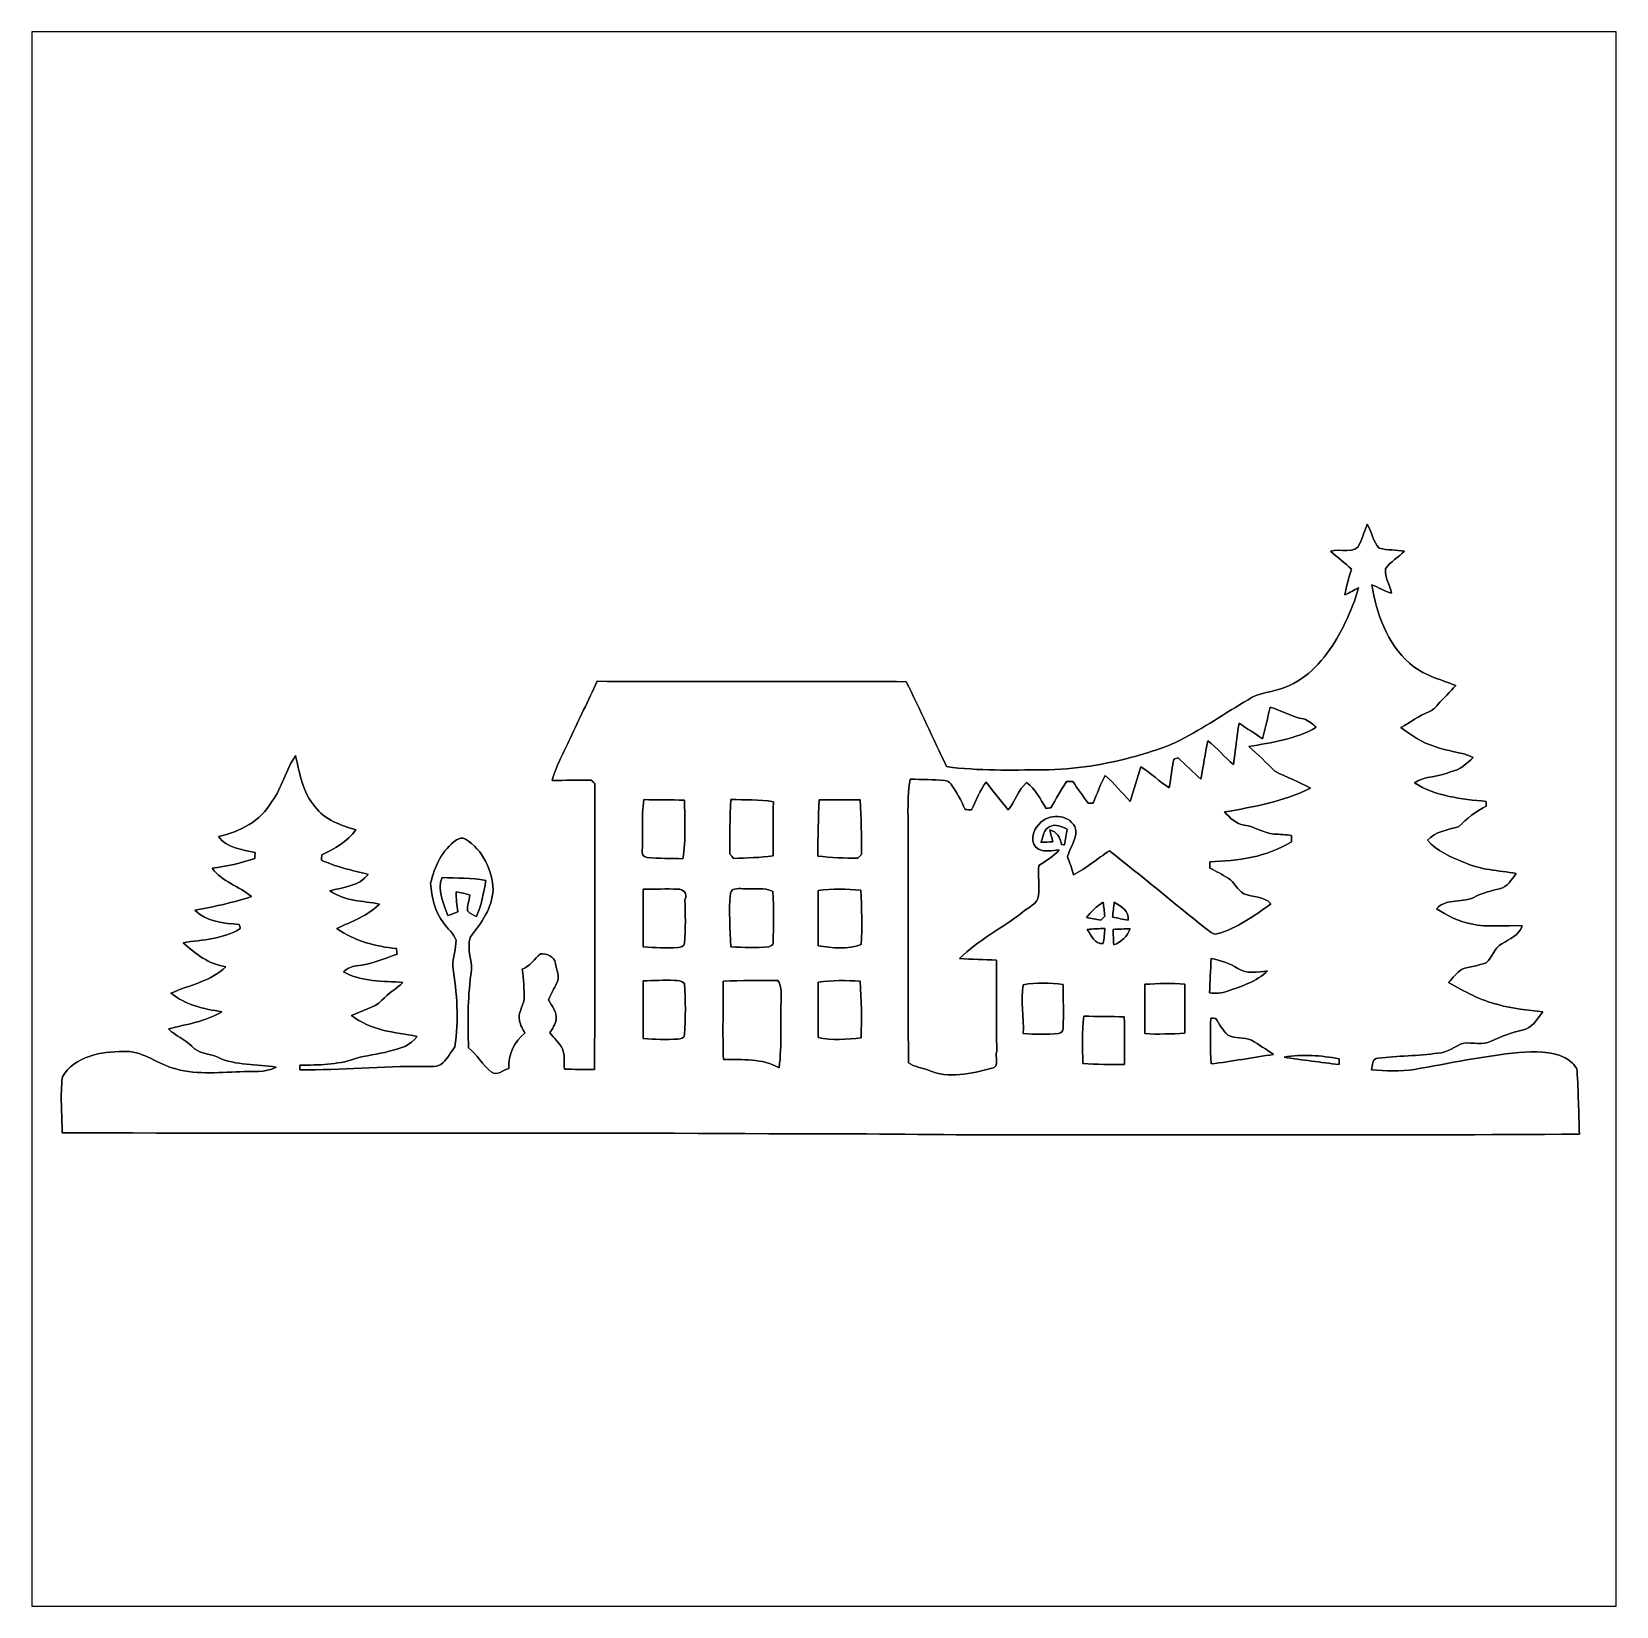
# Model space of a CAD drawing. Header units: centimetres. Extents: x -16.8 to 16.8, y -16.7 to 16.7.
import ezdxf

# ---------------------------------------------------------------- set-up
doc = ezdxf.new("R2010")
doc.units = ezdxf.units.CM
doc.header["$MEASUREMENT"] = 0
doc.layers.add('Layer 1', color=7, linetype='Continuous')

msp = doc.modelspace()

# ---------------------------------------------------------------- linework, layer by layer
at = {"layer": 'Layer 1', "color": 7}
for points, knots in [([(-16.77458, 16.66875), (-16.77458, 16.66875), (16.77458, 16.66875), (16.77458, 16.66875), (16.77458, 16.66875), (16.77458, 16.66875), (16.77458, -16.66875), (16.77458, -16.66875), (16.77458, -16.66875), (16.77458, -16.66875), (-16.77458, -16.66875), (-16.77458, -16.66875), (-16.77458, -16.66875), (-16.77458, -16.66875), (-16.77458, 16.66875), (-16.77458, 16.66875), (-16.77458, 16.66875), (-16.77458, 16.66875), (-16.77458, 16.66875), (-16.77458, 16.66875)], [0, 0, 0, 0, 0.16666667, 0.16666667, 0.16666667, 0.16666667, 0.33333333, 0.33333333, 0.33333333, 0.33333333, 0.5, 0.5, 0.5, 0.5, 0.66666667, 0.66666667, 0.66666667, 0.66666667, 1, 1, 1, 1]), ([(11.34569, 5.83283), (11.25996, 5.58659), (10.91036, 5.74216), (10.72515, 5.66914), (10.72515, 5.66914), (10.87191, 5.54143), (11.0236, 5.41867), (11.17, 5.2892), (11.17, 5.2892), (11.11709, 5.10928), (11.05112, 4.93148), (11.02995, 4.7438), (11.02995, 4.7438), (11.1252, 4.7939), (11.21939, 4.84505), (11.3157, 4.89338), (11.3157, 4.89338), (11.21304, 4.51697), (11.05359, 4.15749), (10.85744, 3.82058), (10.85744, 3.82058), (10.60274, 3.38631), (10.24714, 2.97709), (9.76771, 2.78941), (9.76771, 2.78941), (9.50983, 2.68252), (9.21103, 2.68958), (8.97749, 2.52483), (8.97749, 2.52483), (8.49665, 2.24261), (8.03663, 1.92511), (7.54168, 1.66758), (7.54168, 1.66758), (7.24676, 1.5173), (6.92679, 1.42734), (6.61176, 1.33138), (6.61176, 1.33138), (5.96865, 1.15958), (5.30648, 1.04211), (4.63938, 1.04034), (4.63938, 1.04034), (3.95746, 1.03681), (3.27201, 1.01671), (2.59468, 1.10878), (2.59468, 1.10878), (2.30787, 1.7078), (2.0387, 2.31493), (1.73884, 2.90724), (1.73884, 2.90724), (-0.44274, 2.91677), (-2.62431, 2.90301), (-4.80554, 2.91571), (-4.80554, 2.91571), (-4.98581, 2.5079), (-5.19042, 2.11102), (-5.37422, 1.70462), (-5.37422, 1.70462), (-5.50827, 1.41217), (-5.67055, 1.12995), (-5.75451, 0.81774), (-5.75451, 0.81774), (-5.4797, 0.81492), (-5.20488, 0.82691), (-4.92972, 0.82479), (-4.92972, 0.82479), (-4.90467, 0.80081), (-4.87962, 0.77646), (-4.85422, 0.75177), (-4.85422, 0.75177), (-4.85316, -1.26612), (-4.83799, -3.28471), (-4.86198, -5.3026), (-4.86198, -5.3026), (-5.074, -5.30331), (-5.28602, -5.30049), (-5.49734, -5.29731), (-5.49734, -5.29731), (-5.50439, -5.15303), (-5.48605, -5.00168), (-5.53755, -4.86481), (-5.53755, -4.86481), (-5.60776, -4.73992), (-5.70759, -4.63515), (-5.80214, -4.52861), (-5.80214, -4.52861), (-5.7531, -4.4383), (-5.68748, -4.35222), (-5.66914, -4.24921), (-5.66914, -4.24921), (-5.65256, -4.08446), (-5.75698, -3.95605), (-5.836, -3.82623), (-5.836, -3.82623), (-5.77462, -3.70875), (-5.71571, -3.58987), (-5.65856, -3.47063), (-5.65856, -3.47063), (-5.58447, -3.33975), (-5.66632, -3.19229), (-5.68431, -3.05717), (-5.68431, -3.05717), (-5.70477, -2.91042), (-5.87058, -2.8448), (-6.00216, -2.85468), (-6.00216, -2.85468), (-6.13198, -2.96228), (-6.21877, -3.11856), (-6.38916, -3.17747), (-6.38916, -3.17747), (-6.35459, -3.39161), (-6.35212, -3.60927), (-6.34647, -3.82588), (-6.34647, -3.82588), (-6.37893, -3.97439), (-6.48123, -4.10845), (-6.44807, -4.26932), (-6.44807, -4.26932), (-6.42973, -4.36386), (-6.37787, -4.44712), (-6.33518, -4.53249), (-6.33518, -4.53249), (-6.55708, -4.71664), (-6.68902, -4.98828), (-6.66962, -5.28108), (-6.66962, -5.28108), (-6.78886, -5.30578), (-6.9282, -5.45641), (-7.04427, -5.35234), (-7.04427, -5.35234), (-7.24076, -5.21476), (-7.33566, -4.98263), (-7.52828, -4.84187), (-7.52828, -4.84187), (-7.53745, -4.32823), (-7.54874, -3.81212), (-7.47642, -3.30271), (-7.47642, -3.30271), (-7.41715, -3.03142), (-7.58296, -2.75978), (-7.48312, -2.49484), (-7.48312, -2.49484), (-7.25629, -2.20098), (-7.0231, -1.88595), (-7.00617, -1.4986), (-7.00617, -1.4986), (-7.01816, -1.07738), (-7.22701, -0.6537), (-7.59072, -0.42827), (-7.59072, -0.42827), (-7.64822, -0.39158), (-7.72478, -0.40111), (-7.77804, -0.44097), (-7.77804, -0.44097), (-8.08461, -0.65158), (-8.24512, -1.01212), (-8.33014, -1.36172), (-8.33014, -1.36172), (-8.29804, -1.65418), (-8.24865, -1.96497), (-8.05392, -2.19992), (-8.05392, -2.19992), (-7.97454, -2.32657), (-7.84049, -2.41864), (-7.79039, -2.56223), (-7.79039, -2.56223), (-7.78651, -2.75061), (-7.86236, -2.93264), (-7.85883, -3.12103), (-7.85883, -3.12103), (-7.77169, -3.683), (-7.72936, -4.25873), (-7.81403, -4.82318), (-7.81403, -4.82318), (-7.89623, -4.93783), (-7.97243, -5.05883), (-8.06732, -5.16431), (-8.06732, -5.16431), (-8.17633, -5.26909), (-8.35096, -5.22817), (-8.4836, -5.24228), (-8.4836, -5.24228), (-9.35496, -5.22711), (-10.22385, -5.31566), (-11.09486, -5.31213), (-11.09486, -5.31213), (-11.09486, -5.28708), (-11.09451, -5.23699), (-11.09451, -5.21194), (-11.09451, -5.21194), (-10.70539, -5.20594), (-10.30923, -5.20841), (-9.93669, -5.07753), (-9.93669, -5.07753), (-9.69927, -4.99816), (-9.44598, -4.99075), (-9.2075, -4.9149), (-9.2075, -4.9149), (-8.98772, -4.86022), (-8.74466, -4.80377), (-8.61307, -4.60163), (-8.61307, -4.60163), (-9.09144, -4.52085), (-9.60508, -4.47287), (-10.00054, -4.16278), (-10.00054, -4.16278), (-9.79382, -4.04213), (-9.52818, -4.01673), (-9.35884, -3.83575), (-9.35884, -3.83575), (-9.22479, -3.69394), (-9.05616, -3.59198), (-8.91364, -3.45969), (-8.91364, -3.45969), (-9.33873, -3.43006), (-9.7917, -3.44876), (-10.17552, -3.23427), (-10.17552, -3.23427), (-10.09438, -3.17147), (-10.00407, -3.11397), (-9.89824, -3.10903), (-9.89824, -3.10903), (-9.59732, -3.08575), (-9.31933, -2.96086), (-9.03958, -2.85856), (-9.03958, -2.85856), (-9.04275, -2.82963), (-9.0491, -2.77107), (-9.05263, -2.74214), (-9.05263, -2.74214), (-9.49854, -2.70122), (-9.94622, -2.58269), (-10.31346, -2.31634), (-10.31346, -2.31634), (-9.99808, -2.17276), (-9.66329, -2.04682), (-9.41035, -1.79987), (-9.41035, -1.79987), (-9.76665, -1.73143), (-10.15541, -1.74237), (-10.46233, -1.52012), (-10.46233, -1.52012), (-10.18399, -1.44674), (-9.83544, -1.41923), (-9.64883, -1.17193), (-9.64883, -1.17193), (-9.98432, -1.09044), (-10.32475, -1.01812), (-10.63837, -0.86924), (-10.63837, -0.86924), (-10.63696, -0.84173), (-10.63484, -0.7874), (-10.63378, -0.76024), (-10.63378, -0.76024), (-10.36003, -0.63218), (-10.09403, -0.47943), (-9.9127, -0.23072), (-9.9127, -0.23072), (-10.22879, -0.12735), (-10.57663, -0.02223), (-10.77877, 0.26388), (-10.77877, 0.26388), (-11.03983, 0.56374), (-11.10121, 0.96802), (-11.18835, 1.34161), (-11.18835, 1.34161), (-11.39931, 1.03999), (-11.46704, 0.66322), (-11.69176, 0.36865), (-11.69176, 0.36865), (-11.92213, -0.04586), (-12.36874, -0.26988), (-12.81606, -0.36901), (-12.81606, -0.36901), (-12.64673, -0.62124), (-12.31653, -0.64453), (-12.0456, -0.71191), (-12.0456, -0.71191), (-12.04666, -0.74224), (-12.04807, -0.80257), (-12.04913, -0.83291), (-12.04913, -0.83291), (-12.3444, -0.92992), (-12.64708, -1.00471), (-12.95576, -1.04387), (-12.95576, -1.04387), (-12.74022, -1.32927), (-12.38391, -1.41711), (-12.12321, -1.64394), (-12.12321, -1.64394), (-12.51338, -1.76953), (-12.91449, -1.85808), (-13.31771, -1.92934), (-13.31771, -1.92934), (-13.08065, -2.17276), (-12.70564, -2.21156), (-12.38356, -2.23167), (-12.38356, -2.23167), (-12.37686, -2.25249), (-12.36416, -2.29482), (-12.35745, -2.31599), (-12.35745, -2.31599), (-12.71764, -2.55164), (-13.15544, -2.55094), (-13.56466, -2.62008), (-13.56466, -2.62008), (-13.30784, -2.85644), (-13.01926, -3.07728), (-12.66331, -3.12914), (-12.66331, -3.12914), (-12.98716, -3.43888), (-13.43272, -3.51261), (-13.82642, -3.68829), (-13.82642, -3.68829), (-13.52338, -3.93559), (-13.12686, -4.02343), (-12.74939, -4.08058), (-12.74939, -4.08058), (-13.09088, -4.29119), (-13.49551, -4.34481), (-13.87722, -4.44359), (-13.87722, -4.44359), (-13.7347, -4.59528), (-13.52903, -4.66337), (-13.38509, -4.81295), (-13.38509, -4.81295), (-13.24398, -4.96958), (-13.0175, -4.96252), (-12.83688, -5.04437), (-12.83688, -5.04437), (-12.45235, -5.22852), (-12.00714, -5.17913), (-11.59757, -5.25427), (-11.59757, -5.25427), (-11.83181, -5.38339), (-12.1098, -5.32977), (-12.36451, -5.35234), (-12.36451, -5.35234), (-12.84534, -5.36222), (-13.34241, -5.42502), (-13.80772, -5.26521), (-13.80772, -5.26521), (-14.1538, -5.16114), (-14.45507, -4.89162), (-14.83395, -4.92196), (-14.83395, -4.92196), (-15.30244, -4.91984), (-15.87077, -5.01967), (-16.12477, -5.46135), (-16.12477, -5.46135), (-16.17416, -5.85117), (-16.13076, -6.24911), (-16.12829, -6.64175), (-16.12829, -6.64175), (-10.80946, -6.66538), (-5.48958, -6.63046), (-0.1711, -6.66856), (-0.1711, -6.66856), (1.26788, -6.65621), (2.70616, -6.69749), (4.14514, -6.68514), (4.14514, -6.68514), (8.09484, -6.67738), (12.04454, -6.70066), (15.99389, -6.6735), (15.99389, -6.6735), (15.97625, -6.22335), (15.97272, -5.7725), (15.94273, -5.32342), (15.94273, -5.32342), (15.91874, -5.19465), (15.78892, -5.12269), (15.6912, -5.05425), (15.6912, -5.05425), (15.39416, -4.89973), (15.03962, -4.92831), (14.71718, -4.94347), (14.71718, -4.94347), (13.97141, -5.01509), (13.23799, -5.17419), (12.50068, -5.30119), (12.50068, -5.30119), (12.19835, -5.34776), (11.89179, -5.32977), (11.5884, -5.31036), (11.5884, -5.31036), (11.61309, -5.22252), (11.60533, -5.07012), (11.72916, -5.06554), (11.72916, -5.06554), (12.15037, -5.01121), (12.57864, -5.02214), (12.99916, -4.95688), (12.99916, -4.95688), (13.20518, -4.95371), (13.35722, -4.80342), (13.5442, -4.7438), (13.5442, -4.7438), (13.73717, -4.72899), (13.94389, -4.79601), (14.12628, -4.7057), (14.12628, -4.7057), (14.33759, -4.60728), (14.55208, -4.51803), (14.78315, -4.47357), (14.78315, -4.47357), (14.99094, -4.43512), (15.09818, -4.23298), (15.21777, -4.08058), (15.21777, -4.08058), (14.90063, -4.04001), (14.57889, -4.01814), (14.27092, -3.92924), (14.27092, -3.92924), (13.89627, -3.83857), (13.55443, -3.65196), (13.22352, -3.4604), (13.22352, -3.4604), (13.31207, -3.36162), (13.39744, -3.25543), (13.50892, -3.18135), (13.50892, -3.18135), (13.6719, -3.11679), (13.85394, -3.10938), (14.01798, -3.04306), (14.01798, -3.04306), (14.15591, -2.93194), (14.18731, -2.72874), (14.34782, -2.64125), (14.34782, -2.64125), (14.51716, -2.54282), (14.72036, -2.46345), (14.7828, -2.25884), (14.7828, -2.25884), (14.42156, -2.2479), (14.05431, -2.2987), (13.69836, -2.22144), (13.69836, -2.22144), (13.43131, -2.17876), (13.19636, -2.03764), (12.96705, -1.90359), (12.96705, -1.90359), (13.18225, -1.65453), (13.54737, -1.79705), (13.80737, -1.63407), (13.80737, -1.63407), (13.96224, -1.55258), (14.13475, -1.52435), (14.30161, -1.47673), (14.30161, -1.47673), (14.472, -1.4418), (14.55596, -1.2767), (14.6558, -1.15217), (14.6558, -1.15217), (14.2808, -1.09255), (13.89345, -1.07703), (13.54243, -0.91581), (13.54243, -0.91581), (13.27044, -0.79693), (12.96952, -0.68368), (12.77479, -0.45156), (12.77479, -0.45156), (12.94871, -0.26741), (13.20447, -0.22613), (13.4366, -0.16616), (13.4366, -0.16616), (13.6084, 0.00882), (13.79749, 0.16369), (14.02009, 0.27164), (14.02009, 0.27164), (14.02045, 0.29704), (14.0208, 0.34749), (14.02115, 0.37253), (14.02115, 0.37253), (13.49728, 0.42051), (12.95506, 0.47907), (12.49892, 0.76447), (12.49892, 0.76447), (12.72611, 0.92393), (13.02209, 0.87701), (13.2648, 1.00189), (13.2648, 1.00189), (13.46306, 1.03399), (13.6077, 1.17052), (13.74457, 1.30422), (13.74457, 1.30422), (13.4874, 1.42769), (13.19212, 1.42663), (12.92931, 1.53529), (12.92931, 1.53529), (12.66225, 1.61078), (12.43436, 1.77412), (12.21458, 1.9371), (12.21458, 1.9371), (12.41425, 2.04223), (12.59346, 2.1844), (12.80548, 2.26695), (12.80548, 2.26695), (12.88168, 2.29941), (12.94236, 2.35761), (12.99457, 2.42076), (12.99457, 2.42076), (13.1131, 2.56434), (13.25386, 2.68711), (13.37733, 2.82646), (13.37733, 2.82646), (13.03937, 2.95593), (12.67425, 3.05012), (12.39873, 3.29671), (12.39873, 3.29671), (11.92036, 3.71828), (11.69705, 4.34622), (11.60074, 4.96041), (11.60074, 4.96041), (11.73868, 4.89903), (11.87027, 4.82106), (12.01667, 4.77979), (12.01667, 4.77979), (11.97786, 4.95265), (11.87415, 5.11598), (11.88473, 5.29625), (11.88473, 5.29625), (11.99268, 5.44865), (12.16307, 5.54002), (12.29148, 5.67372), (12.29148, 5.67372), (12.11404, 5.69454), (11.92918, 5.69101), (11.75738, 5.73264), (11.75738, 5.73264), (11.61979, 5.8674), (11.59686, 6.08154), (11.50267, 6.24417), (11.50267, 6.24417), (11.44834, 6.10799), (11.40284, 5.96829), (11.34569, 5.83283)], [0, 0, 0, 0, 0.00740741, 0.00740741, 0.00740741, 0.00740741, 0.01481481, 0.01481481, 0.01481481, 0.01481481, 0.02222222, 0.02222222, 0.02222222, 0.02222222, 0.02962963, 0.02962963, 0.02962963, 0.02962963, 0.03703704, 0.03703704, 0.03703704, 0.03703704, 0.04444444, 0.04444444, 0.04444444, 0.04444444, 0.05185185, 0.05185185, 0.05185185, 0.05185185, 0.05925926, 0.05925926, 0.05925926, 0.05925926, 0.06666667, 0.06666667, 0.06666667, 0.06666667, 0.07407407, 0.07407407, 0.07407407, 0.07407407, 0.08148148, 0.08148148, 0.08148148, 0.08148148, 0.08888889, 0.08888889, 0.08888889, 0.08888889, 0.0962963, 0.0962963, 0.0962963, 0.0962963, 0.1037037, 0.1037037, 0.1037037, 0.1037037, 0.11111111, 0.11111111, 0.11111111, 0.11111111, 0.11851852, 0.11851852, 0.11851852, 0.11851852, 0.12592593, 0.12592593, 0.12592593, 0.12592593, 0.13333333, 0.13333333, 0.13333333, 0.13333333, 0.14074074, 0.14074074, 0.14074074, 0.14074074, 0.14814815, 0.14814815, 0.14814815, 0.14814815, 0.15555556, 0.15555556, 0.15555556, 0.15555556, 0.16296296, 0.16296296, 0.16296296, 0.16296296, 0.17037037, 0.17037037, 0.17037037, 0.17037037, 0.17777778, 0.17777778, 0.17777778, 0.17777778, 0.18518519, 0.18518519, 0.18518519, 0.18518519, 0.19259259, 0.19259259, 0.19259259, 0.19259259, 0.2, 0.2, 0.2, 0.2, 0.20740741, 0.20740741, 0.20740741, 0.20740741, 0.21481481, 0.21481481, 0.21481481, 0.21481481, 0.22222222, 0.22222222, 0.22222222, 0.22222222, 0.22962963, 0.22962963, 0.22962963, 0.22962963, 0.23703704, 0.23703704, 0.23703704, 0.23703704, 0.24444444, 0.24444444, 0.24444444, 0.24444444, 0.25185185, 0.25185185, 0.25185185, 0.25185185, 0.25925926, 0.25925926, 0.25925926, 0.25925926, 0.26666667, 0.26666667, 0.26666667, 0.26666667, 0.27407407, 0.27407407, 0.27407407, 0.27407407, 0.28148148, 0.28148148, 0.28148148, 0.28148148, 0.28888889, 0.28888889, 0.28888889, 0.28888889, 0.2962963, 0.2962963, 0.2962963, 0.2962963, 0.3037037, 0.3037037, 0.3037037, 0.3037037, 0.31111111, 0.31111111, 0.31111111, 0.31111111, 0.31851852, 0.31851852, 0.31851852, 0.31851852, 0.32592593, 0.32592593, 0.32592593, 0.32592593, 0.33333333, 0.33333333, 0.33333333, 0.33333333, 0.34074074, 0.34074074, 0.34074074, 0.34074074, 0.34814815, 0.34814815, 0.34814815, 0.34814815, 0.35555556, 0.35555556, 0.35555556, 0.35555556, 0.36296296, 0.36296296, 0.36296296, 0.36296296, 0.37037037, 0.37037037, 0.37037037, 0.37037037, 0.37777778, 0.37777778, 0.37777778, 0.37777778, 0.38518519, 0.38518519, 0.38518519, 0.38518519, 0.39259259, 0.39259259, 0.39259259, 0.39259259, 0.4, 0.4, 0.4, 0.4, 0.40740741, 0.40740741, 0.40740741, 0.40740741, 0.41481481, 0.41481481, 0.41481481, 0.41481481, 0.42222222, 0.42222222, 0.42222222, 0.42222222, 0.42962963, 0.42962963, 0.42962963, 0.42962963, 0.43703704, 0.43703704, 0.43703704, 0.43703704, 0.44444444, 0.44444444, 0.44444444, 0.44444444, 0.45185185, 0.45185185, 0.45185185, 0.45185185, 0.45925926, 0.45925926, 0.45925926, 0.45925926, 0.46666667, 0.46666667, 0.46666667, 0.46666667, 0.47407407, 0.47407407, 0.47407407, 0.47407407, 0.48148148, 0.48148148, 0.48148148, 0.48148148, 0.48888889, 0.48888889, 0.48888889, 0.48888889, 0.4962963, 0.4962963, 0.4962963, 0.4962963, 0.5037037, 0.5037037, 0.5037037, 0.5037037, 0.51111111, 0.51111111, 0.51111111, 0.51111111, 0.51851852, 0.51851852, 0.51851852, 0.51851852, 0.52592593, 0.52592593, 0.52592593, 0.52592593, 0.53333333, 0.53333333, 0.53333333, 0.53333333, 0.54074074, 0.54074074, 0.54074074, 0.54074074, 0.54814815, 0.54814815, 0.54814815, 0.54814815, 0.55555556, 0.55555556, 0.55555556, 0.55555556, 0.56296296, 0.56296296, 0.56296296, 0.56296296, 0.57037037, 0.57037037, 0.57037037, 0.57037037, 0.57777778, 0.57777778, 0.57777778, 0.57777778, 0.58518519, 0.58518519, 0.58518519, 0.58518519, 0.59259259, 0.59259259, 0.59259259, 0.59259259, 0.6, 0.6, 0.6, 0.6, 0.60740741, 0.60740741, 0.60740741, 0.60740741, 0.61481481, 0.61481481, 0.61481481, 0.61481481, 0.62222222, 0.62222222, 0.62222222, 0.62222222, 0.62962963, 0.62962963, 0.62962963, 0.62962963, 0.63703704, 0.63703704, 0.63703704, 0.63703704, 0.64444444, 0.64444444, 0.64444444, 0.64444444, 0.65185185, 0.65185185, 0.65185185, 0.65185185, 0.65925926, 0.65925926, 0.65925926, 0.65925926, 0.66666667, 0.66666667, 0.66666667, 0.66666667, 0.67407407, 0.67407407, 0.67407407, 0.67407407, 0.68148148, 0.68148148, 0.68148148, 0.68148148, 0.68888889, 0.68888889, 0.68888889, 0.68888889, 0.6962963, 0.6962963, 0.6962963, 0.6962963, 0.7037037, 0.7037037, 0.7037037, 0.7037037, 0.71111111, 0.71111111, 0.71111111, 0.71111111, 0.71851852, 0.71851852, 0.71851852, 0.71851852, 0.72592593, 0.72592593, 0.72592593, 0.72592593, 0.73333333, 0.73333333, 0.73333333, 0.73333333, 0.74074074, 0.74074074, 0.74074074, 0.74074074, 0.74814815, 0.74814815, 0.74814815, 0.74814815, 0.75555556, 0.75555556, 0.75555556, 0.75555556, 0.76296296, 0.76296296, 0.76296296, 0.76296296, 0.77037037, 0.77037037, 0.77037037, 0.77037037, 0.77777778, 0.77777778, 0.77777778, 0.77777778, 0.78518519, 0.78518519, 0.78518519, 0.78518519, 0.79259259, 0.79259259, 0.79259259, 0.79259259, 0.8, 0.8, 0.8, 0.8, 0.80740741, 0.80740741, 0.80740741, 0.80740741, 0.81481481, 0.81481481, 0.81481481, 0.81481481, 0.82222222, 0.82222222, 0.82222222, 0.82222222, 0.82962963, 0.82962963, 0.82962963, 0.82962963, 0.83703704, 0.83703704, 0.83703704, 0.83703704, 0.84444444, 0.84444444, 0.84444444, 0.84444444, 0.85185185, 0.85185185, 0.85185185, 0.85185185, 0.85925926, 0.85925926, 0.85925926, 0.85925926, 0.86666667, 0.86666667, 0.86666667, 0.86666667, 0.87407407, 0.87407407, 0.87407407, 0.87407407, 0.88148148, 0.88148148, 0.88148148, 0.88148148, 0.88888889, 0.88888889, 0.88888889, 0.88888889, 0.8962963, 0.8962963, 0.8962963, 0.8962963, 0.9037037, 0.9037037, 0.9037037, 0.9037037, 0.91111111, 0.91111111, 0.91111111, 0.91111111, 0.91851852, 0.91851852, 0.91851852, 0.91851852, 0.92592593, 0.92592593, 0.92592593, 0.92592593, 0.93333333, 0.93333333, 0.93333333, 0.93333333, 0.94074074, 0.94074074, 0.94074074, 0.94074074, 0.94814815, 0.94814815, 0.94814815, 0.94814815, 0.95555556, 0.95555556, 0.95555556, 0.95555556, 0.96296296, 0.96296296, 0.96296296, 0.96296296, 0.97037037, 0.97037037, 0.97037037, 0.97037037, 0.97777778, 0.97777778, 0.97777778, 0.97777778, 0.98518519, 0.98518519, 0.98518519, 0.98518519, 1, 1, 1, 1]), ([(9.44739, 2.36996), (9.68587, 2.2927), (9.90494, 2.15971), (10.15506, 2.11843), (10.15506, 2.11843), (10.26054, 2.0888), (10.34027, 2.00836), (10.42317, 1.94134), (10.42317, 1.94134), (9.9882, 1.68522), (9.48372, 1.61854), (8.99548, 1.53564), (8.99548, 1.53564), (9.18492, 1.36772), (9.36907, 1.1938), (9.54511, 1.01141), (9.54511, 1.01141), (9.79311, 0.88512), (10.05664, 0.78564), (10.30217, 0.65193), (10.30217, 0.65193), (9.73102, 0.37183), (9.10202, 0.25506), (8.48042, 0.14923), (8.48042, 0.14923), (8.59437, 0.02681), (8.72137, -0.10478), (8.89529, -0.12841), (8.89529, -0.12841), (9.11684, -0.1591), (9.30557, -0.30304), (9.53029, -0.31785), (9.53029, -0.31785), (9.652, -0.32491), (9.77653, -0.33267), (9.89824, -0.34854), (9.89824, -0.34854), (9.89753, -0.38171), (9.89577, -0.44768), (9.89471, -0.48084), (9.89471, -0.48084), (9.37824, -0.80857), (8.76476, -0.88759), (8.16645, -0.90593), (8.16645, -0.90593), (8.16681, -0.94968), (8.16751, -0.99378), (8.16892, -1.03823), (8.16892, -1.03823), (8.29769, -1.10949), (8.43139, -1.1744), (8.55698, -1.25307), (8.55698, -1.25307), (8.69033, -1.33809), (8.75136, -1.50213), (8.88647, -1.58468), (8.88647, -1.58468), (9.07768, -1.65664), (9.31192, -1.63513), (9.46362, -1.79388), (9.46362, -1.79388), (9.11084, -2.04999), (8.74748, -2.31634), (8.31991, -2.43134), (8.31991, -2.43134), (8.22607, -2.4578), (8.15799, -2.36326), (8.08708, -2.32163), (8.08708, -2.32163), (7.39951, -1.77941), (6.73276, -1.21073), (6.04132, -0.67345), (6.04132, -0.67345), (5.78732, -0.84067), (5.55378, -1.0414), (5.28249, -1.18145), (5.28249, -1.18145), (5.25709, -1.0474), (5.19077, -0.92675), (5.15726, -0.79657), (5.15726, -0.79657), (5.20806, -0.58491), (5.39715, -0.39194), (5.3086, -0.16122), (5.3086, -0.16122), (5.16714, 0.11148), (4.74345, 0.12594), (4.55648, -0.11113), (4.55648, -0.11113), (4.39949, -0.23354), (4.34975, -0.53411), (4.54413, -0.6417), (4.54413, -0.6417), (4.67642, -0.70732), (4.83517, -0.66463), (4.97699, -0.6544), (4.97699, -0.6544), (4.86198, -0.79834), (4.69829, -0.88512), (4.54836, -0.98566), (4.54836, -0.98566), (4.53178, -1.19592), (4.56177, -1.40829), (4.54237, -1.61854), (4.54237, -1.61854), (4.53214, -1.80658), (4.31306, -1.86761), (4.19841, -1.97873), (4.19841, -1.97873), (3.7652, -2.31563), (3.25861, -2.56434), (2.87091, -2.95663), (2.87091, -2.95663), (3.1302, -2.97074), (3.39055, -2.97921), (3.6509, -2.98591), (3.6509, -2.98591), (3.64878, -3.63114), (3.65407, -4.27637), (3.65654, -4.9216), (3.65654, -4.9216), (3.61915, -5.02003), (3.7211, -5.24933), (3.55565, -5.27826), (3.55565, -5.27826), (3.12244, -5.38762), (2.63102, -5.50827), (2.20486, -5.31636), (2.20486, -5.31636), (2.06904, -5.25886), (1.90959, -5.25216), (1.7907, -5.16184), (1.7907, -5.16184), (1.76389, -3.51825), (1.79388, -1.87325), (1.77871, -0.22931), (1.77871, -0.22931), (1.7847, 0.127), (1.75824, 0.48824), (1.82386, 0.84032), (1.82386, 0.84032), (2.06728, 0.84067), (2.31069, 0.83326), (2.55411, 0.81844), (2.55411, 0.81844), (2.60456, 0.81351), (2.6543, 0.78881), (2.68499, 0.74683), (2.68499, 0.74683), (2.81093, 0.57891), (2.89877, 0.38735), (2.9912, 0.19967), (2.9912, 0.19967), (3.03389, 0.19756), (3.07658, 0.19509), (3.11961, 0.19226), (3.11961, 0.19226), (3.21345, 0.39441), (3.30447, 0.59937), (3.43253, 0.78281), (3.43253, 0.78281), (3.58775, 0.58632), (3.73768, 0.38559), (3.89925, 0.19368), (3.89925, 0.19368), (4.05095, 0.37359), (4.11198, 0.61701), (4.29013, 0.7747), (4.29013, 0.7747), (4.47922, 0.63747), (4.5787, 0.41275), (4.70676, 0.2226), (4.70676, 0.2226), (4.73146, 0.22648), (4.78014, 0.23424), (4.80448, 0.23813), (4.80448, 0.23813), (4.9089, 0.42651), (5.01897, 0.61136), (5.13292, 0.79375), (5.13292, 0.79375), (5.17842, 0.7934), (5.22393, 0.79234), (5.26979, 0.79163), (5.26979, 0.79163), (5.37527, 0.63853), (5.48287, 0.48719), (5.59153, 0.33584), (5.59153, 0.33584), (5.61799, 0.33514), (5.6709, 0.33373), (5.69736, 0.33302), (5.69736, 0.33302), (5.77885, 0.53199), (5.85294, 0.73378), (5.95312, 0.92428), (5.95312, 0.92428), (6.14539, 0.75565), (6.30484, 0.55563), (6.48229, 0.37218), (6.48229, 0.37218), (6.56202, 0.61454), (6.63293, 0.85937), (6.70736, 1.10349), (6.70736, 1.10349), (6.91832, 0.97084), (7.09789, 0.79446), (7.30885, 0.66216), (7.30885, 0.66216), (7.34131, 0.86431), (7.36953, 1.06715), (7.40586, 1.26894), (7.40586, 1.26894), (7.42879, 1.27564), (7.47501, 1.28905), (7.49829, 1.29575), (7.49829, 1.29575), (7.65704, 1.14406), (7.8105, 0.98566), (7.97948, 0.84455), (7.97948, 0.84455), (8.02887, 1.11442), (8.07085, 1.38536), (8.12765, 1.65347), (8.12765, 1.65347), (8.32591, 1.50389), (8.48148, 1.30775), (8.67304, 1.15076), (8.67304, 1.15076), (8.71396, 1.44392), (8.73231, 1.7399), (8.78769, 2.03059), (8.78769, 2.03059), (8.95491, 1.92088), (9.11789, 1.80552), (9.28546, 1.69545), (9.28546, 1.69545), (9.3412, 1.91982), (9.39306, 2.14524), (9.44739, 2.36996)], [0, 0, 0, 0, 0.01639344, 0.01639344, 0.01639344, 0.01639344, 0.03278689, 0.03278689, 0.03278689, 0.03278689, 0.04918033, 0.04918033, 0.04918033, 0.04918033, 0.06557377, 0.06557377, 0.06557377, 0.06557377, 0.08196721, 0.08196721, 0.08196721, 0.08196721, 0.09836066, 0.09836066, 0.09836066, 0.09836066, 0.1147541, 0.1147541, 0.1147541, 0.1147541, 0.13114754, 0.13114754, 0.13114754, 0.13114754, 0.14754098, 0.14754098, 0.14754098, 0.14754098, 0.16393443, 0.16393443, 0.16393443, 0.16393443, 0.18032787, 0.18032787, 0.18032787, 0.18032787, 0.19672131, 0.19672131, 0.19672131, 0.19672131, 0.21311475, 0.21311475, 0.21311475, 0.21311475, 0.2295082, 0.2295082, 0.2295082, 0.2295082, 0.24590164, 0.24590164, 0.24590164, 0.24590164, 0.26229508, 0.26229508, 0.26229508, 0.26229508, 0.27868852, 0.27868852, 0.27868852, 0.27868852, 0.29508197, 0.29508197, 0.29508197, 0.29508197, 0.31147541, 0.31147541, 0.31147541, 0.31147541, 0.32786885, 0.32786885, 0.32786885, 0.32786885, 0.3442623, 0.3442623, 0.3442623, 0.3442623, 0.36065574, 0.36065574, 0.36065574, 0.36065574, 0.37704918, 0.37704918, 0.37704918, 0.37704918, 0.39344262, 0.39344262, 0.39344262, 0.39344262, 0.40983607, 0.40983607, 0.40983607, 0.40983607, 0.42622951, 0.42622951, 0.42622951, 0.42622951, 0.44262295, 0.44262295, 0.44262295, 0.44262295, 0.45901639, 0.45901639, 0.45901639, 0.45901639, 0.47540984, 0.47540984, 0.47540984, 0.47540984, 0.49180328, 0.49180328, 0.49180328, 0.49180328, 0.50819672, 0.50819672, 0.50819672, 0.50819672, 0.52459016, 0.52459016, 0.52459016, 0.52459016, 0.54098361, 0.54098361, 0.54098361, 0.54098361, 0.55737705, 0.55737705, 0.55737705, 0.55737705, 0.57377049, 0.57377049, 0.57377049, 0.57377049, 0.59016393, 0.59016393, 0.59016393, 0.59016393, 0.60655738, 0.60655738, 0.60655738, 0.60655738, 0.62295082, 0.62295082, 0.62295082, 0.62295082, 0.63934426, 0.63934426, 0.63934426, 0.63934426, 0.6557377, 0.6557377, 0.6557377, 0.6557377, 0.67213115, 0.67213115, 0.67213115, 0.67213115, 0.68852459, 0.68852459, 0.68852459, 0.68852459, 0.70491803, 0.70491803, 0.70491803, 0.70491803, 0.72131148, 0.72131148, 0.72131148, 0.72131148, 0.73770492, 0.73770492, 0.73770492, 0.73770492, 0.75409836, 0.75409836, 0.75409836, 0.75409836, 0.7704918, 0.7704918, 0.7704918, 0.7704918, 0.78688525, 0.78688525, 0.78688525, 0.78688525, 0.80327869, 0.80327869, 0.80327869, 0.80327869, 0.81967213, 0.81967213, 0.81967213, 0.81967213, 0.83606557, 0.83606557, 0.83606557, 0.83606557, 0.85245902, 0.85245902, 0.85245902, 0.85245902, 0.86885246, 0.86885246, 0.86885246, 0.86885246, 0.8852459, 0.8852459, 0.8852459, 0.8852459, 0.90163934, 0.90163934, 0.90163934, 0.90163934, 0.91803279, 0.91803279, 0.91803279, 0.91803279, 0.93442623, 0.93442623, 0.93442623, 0.93442623, 0.95081967, 0.95081967, 0.95081967, 0.95081967, 0.96721311, 0.96721311, 0.96721311, 0.96721311, 1, 1, 1, 1]), ([(-3.81706, 0.40993), (-3.52989, 0.40711), (-3.24238, 0.40569), (-2.95522, 0.39758), (-2.95522, 0.39758), (-2.94746, -0.01411), (-2.92206, -0.43109), (-2.98732, -0.83996), (-2.98732, -0.83996), (-3.24097, -0.83326), (-3.49532, -0.84067), (-3.74721, -0.81351), (-3.74721, -0.81351), (-3.80224, -0.80433), (-3.85621, -0.76235), (-3.84739, -0.70132), (-3.84739, -0.70132), (-3.83364, -0.33126), (-3.86292, 0.04198), (-3.81706, 0.40993)], [0, 0, 0, 0, 0.16666667, 0.16666667, 0.16666667, 0.16666667, 0.33333333, 0.33333333, 0.33333333, 0.33333333, 0.5, 0.5, 0.5, 0.5, 0.66666667, 0.66666667, 0.66666667, 0.66666667, 1, 1, 1, 1]), ([(-1.97062, 0.41169), (-1.67146, 0.40323), (-1.36807, 0.41875), (-1.07209, 0.36477), (-1.07209, 0.36477), (-1.07456, -0.01658), (-1.07527, -0.39793), (-1.07421, -0.77999), (-1.07421, -0.77999), (-1.35255, -0.8188), (-1.63477, -0.8255), (-1.91488, -0.83291), (-1.91488, -0.83291), (-1.94028, -0.80433), (-1.96568, -0.77611), (-1.99073, -0.74789), (-1.99073, -0.74789), (-1.99566, -0.36124), (-1.99284, 0.02575), (-1.97062, 0.41169)], [0, 0, 0, 0, 0.16666667, 0.16666667, 0.16666667, 0.16666667, 0.33333333, 0.33333333, 0.33333333, 0.33333333, 0.5, 0.5, 0.5, 0.5, 0.66666667, 0.66666667, 0.66666667, 0.66666667, 1, 1, 1, 1]), ([(-0.10054, 0.40499), (0.18874, 0.40569), (0.47837, 0.40605), (0.76764, 0.40534), (0.76764, 0.40534), (0.79163, 0.02081), (0.79587, -0.36477), (0.79234, -0.75036), (0.79234, -0.75036), (0.76553, -0.77752), (0.73942, -0.80504), (0.71296, -0.83256), (0.71296, -0.83256), (0.4318, -0.82621), (0.14958, -0.82444), (-0.12912, -0.78387), (-0.12912, -0.78387), (-0.12771, -0.38735), (-0.12312, 0.00917), (-0.10054, 0.40499)], [0, 0, 0, 0, 0.16666667, 0.16666667, 0.16666667, 0.16666667, 0.33333333, 0.33333333, 0.33333333, 0.33333333, 0.5, 0.5, 0.5, 0.5, 0.66666667, 0.66666667, 0.66666667, 0.66666667, 1, 1, 1, 1]), ([(4.78472, -0.16193), (4.90396, -0.09102), (5.03379, -0.16792), (5.14667, -0.21343), (5.14667, -0.21343), (5.12727, -0.32244), (5.11387, -0.43674), (5.09446, -0.54681), (5.09446, -0.54681), (5.07718, -0.54434), (5.04225, -0.5394), (5.02497, -0.53693), (5.02497, -0.53693), (5.00768, -0.39229), (4.92972, -0.26458), (4.77837, -0.23213), (4.77837, -0.23213), (4.79919, -0.31679), (4.82318, -0.40076), (4.84822, -0.48436), (4.84822, -0.48436), (4.76285, -0.48683), (4.67819, -0.4893), (4.59422, -0.49248), (4.59422, -0.49248), (4.64679, -0.38453), (4.64467, -0.20391), (4.78472, -0.16193)], [0, 0, 0, 0, 0.125, 0.125, 0.125, 0.125, 0.25, 0.25, 0.25, 0.25, 0.375, 0.375, 0.375, 0.375, 0.5, 0.5, 0.5, 0.5, 0.625, 0.625, 0.625, 0.625, 0.75, 0.75, 0.75, 0.75, 1, 1, 1, 1]), ([(-8.08567, -1.2386), (-7.77628, -1.25413), (-7.4616, -1.24001), (-7.1561, -1.30316), (-7.1561, -1.30316), (-7.2076, -1.56069), (-7.24853, -1.82492), (-7.35683, -2.06657), (-7.35683, -2.06657), (-7.4235, -2.03059), (-7.49582, -2.00131), (-7.5505, -1.94733), (-7.5505, -1.94733), (-7.55086, -1.8355), (-7.51417, -1.72332), (-7.50006, -1.61466), (-7.50006, -1.61466), (-7.59319, -1.57833), (-7.69056, -1.55504), (-7.78933, -1.54199), (-7.78933, -1.54199), (-7.78439, -1.6831), (-7.77452, -1.82457), (-7.75582, -1.96533), (-7.75582, -1.96533), (-7.82496, -1.99284), (-7.89411, -2.0193), (-7.96361, -2.04576), (-7.96361, -2.04576), (-8.04122, -1.78823), (-8.20491, -1.50918), (-8.08567, -1.2386)], [0, 0, 0, 0, 0.11111111, 0.11111111, 0.11111111, 0.11111111, 0.22222222, 0.22222222, 0.22222222, 0.22222222, 0.33333333, 0.33333333, 0.33333333, 0.33333333, 0.44444444, 0.44444444, 0.44444444, 0.44444444, 0.55555556, 0.55555556, 0.55555556, 0.55555556, 0.66666667, 0.66666667, 0.66666667, 0.66666667, 0.77777778, 0.77777778, 0.77777778, 0.77777778, 1, 1, 1, 1]), ([(-3.82658, -1.48872), (-3.58316, -1.48096), (-3.33975, -1.48096), (-3.09563, -1.48308), (-3.09563, -1.48308), (-2.98697, -1.47708), (-2.87161, -1.57833), (-2.94428, -1.70921), (-2.94428, -1.70921), (-2.93441, -2.01507), (-2.92947, -2.32163), (-2.95063, -2.62749), (-2.95063, -2.62749), (-2.95663, -2.6924), (-3.03495, -2.71709), (-3.09104, -2.72168), (-3.09104, -2.72168), (-3.33587, -2.73579), (-3.5814, -2.72556), (-3.82588, -2.70828), (-3.82588, -2.70828), (-3.82799, -2.30152), (-3.8287, -1.89512), (-3.82658, -1.48872)], [0, 0, 0, 0, 0.14285714, 0.14285714, 0.14285714, 0.14285714, 0.28571429, 0.28571429, 0.28571429, 0.28571429, 0.42857143, 0.42857143, 0.42857143, 0.42857143, 0.57142857, 0.57142857, 0.57142857, 0.57142857, 0.71428571, 0.71428571, 0.71428571, 0.71428571, 1, 1, 1, 1]), ([(-1.97979, -1.57974), (-1.96039, -1.43439), (-1.76848, -1.48131), (-1.6764, -1.47602), (-1.6764, -1.47602), (-1.48414, -1.50142), (-1.25906, -1.42875), (-1.08303, -1.53811), (-1.08303, -1.53811), (-1.06221, -1.90077), (-1.0601, -2.26519), (-1.0795, -2.62855), (-1.0795, -2.62855), (-1.07456, -2.67723), (-1.13594, -2.69064), (-1.17052, -2.7051), (-1.17052, -2.7051), (-1.43581, -2.74285), (-1.70462, -2.71321), (-1.97097, -2.70828), (-1.97097, -2.70828), (-1.98967, -2.33257), (-2.01859, -1.95439), (-1.97979, -1.57974)], [0, 0, 0, 0, 0.14285714, 0.14285714, 0.14285714, 0.14285714, 0.28571429, 0.28571429, 0.28571429, 0.28571429, 0.42857143, 0.42857143, 0.42857143, 0.42857143, 0.57142857, 0.57142857, 0.57142857, 0.57142857, 0.71428571, 0.71428571, 0.71428571, 0.71428571, 1, 1, 1, 1]), ([(-0.12488, -1.51342), (0.17533, -1.47391), (0.48119, -1.48061), (0.78281, -1.50424), (0.78281, -1.50424), (0.79163, -1.88912), (0.81315, -2.27542), (0.78775, -2.6603), (0.78775, -2.6603), (0.50024, -2.76296), (0.17321, -2.73438), (-0.12594, -2.68534), (-0.12594, -2.68534), (-0.12453, -2.29447), (-0.12347, -1.90394), (-0.12488, -1.51342)], [0, 0, 0, 0, 0.2, 0.2, 0.2, 0.2, 0.4, 0.4, 0.4, 0.4, 0.6, 0.6, 0.6, 0.6, 1, 1, 1, 1]), ([(5.55801, -2.08668), (5.65714, -1.96039), (5.76862, -1.83868), (5.91256, -1.76354), (5.91256, -1.76354), (5.92279, -1.8602), (5.93337, -1.95756), (5.94431, -2.05564), (5.94431, -2.05564), (5.91608, -2.08315), (5.88857, -2.11138), (5.86105, -2.1396), (5.86105, -2.1396), (5.75769, -2.12196), (5.65961, -2.10679), (5.55801, -2.08668)], [0, 0, 0, 0, 0.2, 0.2, 0.2, 0.2, 0.4, 0.4, 0.4, 0.4, 0.6, 0.6, 0.6, 0.6, 1, 1, 1, 1]), ([(6.14645, -1.76177), (6.2932, -1.84573), (6.45936, -1.95227), (6.43961, -2.14418), (6.43961, -2.14418), (6.32531, -2.11878), (6.22124, -2.10185), (6.11046, -2.07539), (6.11046, -2.07539), (6.12034, -1.97062), (6.13234, -1.86584), (6.14645, -1.76177)], [0, 0, 0, 0, 0.25, 0.25, 0.25, 0.25, 0.5, 0.5, 0.5, 0.5, 1, 1, 1, 1]), ([(5.57459, -2.33751), (5.69807, -2.32763), (5.82471, -2.32057), (5.94924, -2.31599), (5.94924, -2.31599), (5.93549, -2.42041), (5.9376, -2.53083), (5.90903, -2.63454), (5.90903, -2.63454), (5.72735, -2.66136), (5.65926, -2.46098), (5.57459, -2.33751)], [0, 0, 0, 0, 0.25, 0.25, 0.25, 0.25, 0.5, 0.5, 0.5, 0.5, 1, 1, 1, 1]), ([(6.11893, -2.33751), (6.24029, -2.33292), (6.36199, -2.32692), (6.48441, -2.32586), (6.48441, -2.32586), (6.41632, -2.48109), (6.29955, -2.61126), (6.13445, -2.66383), (6.13445, -2.66383), (6.12881, -2.55482), (6.12352, -2.44581), (6.11893, -2.33751)], [0, 0, 0, 0, 0.25, 0.25, 0.25, 0.25, 0.5, 0.5, 0.5, 0.5, 1, 1, 1, 1]), ([(8.1982, -2.95487), (8.39717, -2.98838), (8.58837, -3.05329), (8.75841, -3.16406), (8.75841, -3.16406), (8.9468, -3.28471), (9.17998, -3.24062), (9.38953, -3.21804), (9.38953, -3.21804), (9.15599, -3.44311), (8.84237, -3.53977), (8.54392, -3.64384), (8.54392, -3.64384), (8.42116, -3.68759), (8.29028, -3.69852), (8.16151, -3.683), (8.16151, -3.683), (8.17316, -3.43994), (8.18092, -3.19758), (8.1982, -2.95487)], [0, 0, 0, 0, 0.16666667, 0.16666667, 0.16666667, 0.16666667, 0.33333333, 0.33333333, 0.33333333, 0.33333333, 0.5, 0.5, 0.5, 0.5, 0.66666667, 0.66666667, 0.66666667, 0.66666667, 1, 1, 1, 1]), ([(-3.82658, -3.42971), (-3.60751, -3.41771), (-3.38773, -3.41136), (-3.1683, -3.4163), (-3.1683, -3.4163), (-3.09421, -3.42053), (-3.00919, -3.42089), (-2.95416, -3.48051), (-2.95416, -3.48051), (-2.93123, -3.8421), (-2.92876, -4.20582), (-2.95028, -4.56777), (-2.95028, -4.56777), (-2.95663, -4.63409), (-3.03848, -4.65631), (-3.09492, -4.66055), (-3.09492, -4.66055), (-3.33869, -4.67395), (-3.58281, -4.66372), (-3.82588, -4.64679), (-3.82588, -4.64679), (-3.82764, -4.24109), (-3.8287, -3.8354), (-3.82658, -3.42971)], [0, 0, 0, 0, 0.14285714, 0.14285714, 0.14285714, 0.14285714, 0.28571429, 0.28571429, 0.28571429, 0.28571429, 0.42857143, 0.42857143, 0.42857143, 0.42857143, 0.57142857, 0.57142857, 0.57142857, 0.57142857, 0.71428571, 0.71428571, 0.71428571, 0.71428571, 1, 1, 1, 1]), ([(-2.1336, -3.43253), (-1.74837, -3.41912), (-1.36172, -3.40995), (-0.97684, -3.42124), (-0.97684, -3.42124), (-0.89817, -3.52496), (-0.90911, -3.6643), (-0.9077, -3.78742), (-0.9077, -3.78742), (-0.92357, -4.28131), (-0.89112, -4.77732), (-0.94862, -5.26944), (-0.94862, -5.26944), (-1.3081, -5.06166), (-1.72896, -5.09799), (-2.1276, -5.09376), (-2.1276, -5.09376), (-2.15124, -4.54025), (-2.12972, -3.98604), (-2.1336, -3.43253)], [0, 0, 0, 0, 0.16666667, 0.16666667, 0.16666667, 0.16666667, 0.33333333, 0.33333333, 0.33333333, 0.33333333, 0.5, 0.5, 0.5, 0.5, 0.66666667, 0.66666667, 0.66666667, 0.66666667, 1, 1, 1, 1]), ([(-0.12453, -3.45511), (0.17039, -3.41489), (0.47061, -3.41242), (0.76729, -3.4357), (0.76729, -3.4357), (0.79304, -3.83399), (0.79728, -4.23333), (0.78634, -4.63232), (0.78634, -4.63232), (0.48366, -4.66302), (0.17216, -4.699), (-0.127, -4.62774), (-0.127, -4.62774), (-0.12453, -4.23686), (-0.12383, -3.84563), (-0.12453, -3.45511)], [0, 0, 0, 0, 0.2, 0.2, 0.2, 0.2, 0.4, 0.4, 0.4, 0.4, 0.6, 0.6, 0.6, 0.6, 1, 1, 1, 1]), ([(4.21711, -3.5112), (4.49404, -3.45475), (4.78261, -3.47028), (5.06307, -3.50167), (5.06307, -3.50167), (5.06412, -3.81035), (5.07506, -4.11974), (5.0606, -4.42842), (5.0606, -4.42842), (5.06342, -4.4831), (5.02602, -4.53778), (4.96817, -4.53919), (4.96817, -4.53919), (4.71946, -4.56318), (4.46864, -4.55965), (4.21957, -4.54378), (4.21957, -4.54378), (4.23369, -4.20088), (4.16172, -3.85057), (4.21711, -3.5112)], [0, 0, 0, 0, 0.16666667, 0.16666667, 0.16666667, 0.16666667, 0.33333333, 0.33333333, 0.33333333, 0.33333333, 0.5, 0.5, 0.5, 0.5, 0.66666667, 0.66666667, 0.66666667, 0.66666667, 1, 1, 1, 1]), ([(6.79132, -3.4992), (7.07249, -3.48686), (7.35612, -3.46816), (7.63693, -3.50026), (7.63693, -3.50026), (7.63729, -3.84563), (7.63764, -4.19135), (7.63693, -4.53743), (7.63693, -4.53743), (7.35542, -4.54836), (7.07355, -4.56248), (6.79238, -4.54484), (6.79238, -4.54484), (6.79062, -4.19594), (6.79027, -3.84775), (6.79132, -3.4992)], [0, 0, 0, 0, 0.2, 0.2, 0.2, 0.2, 0.4, 0.4, 0.4, 0.4, 0.6, 0.6, 0.6, 0.6, 1, 1, 1, 1]), ([(5.50016, -4.17654), (5.78556, -4.17901), (6.07166, -4.18042), (6.35776, -4.18853), (6.35776, -4.18853), (6.36552, -4.52402), (6.36729, -4.86022), (6.36058, -5.19642), (6.36058, -5.19642), (6.06707, -5.19783), (5.77391, -5.19748), (5.48181, -5.17525), (5.48181, -5.17525), (5.47511, -4.84258), (5.45888, -4.50744), (5.50016, -4.17654)], [0, 0, 0, 0, 0.2, 0.2, 0.2, 0.2, 0.4, 0.4, 0.4, 0.4, 0.6, 0.6, 0.6, 0.6, 1, 1, 1, 1]), ([(8.18938, -4.21499), (8.21655, -4.21711), (8.27052, -4.22099), (8.29769, -4.2231), (8.29769, -4.2231), (8.37071, -4.34658), (8.44232, -4.47428), (8.54781, -4.57376), (8.54781, -4.57376), (8.69985, -4.65631), (8.89247, -4.61151), (9.04946, -4.68383), (9.04946, -4.68383), (9.20926, -4.77838), (9.36378, -4.88244), (9.51971, -4.98369), (9.51971, -4.98369), (9.07874, -5.05389), (8.63776, -5.12833), (8.19503, -5.18583), (8.19503, -5.18583), (8.17421, -4.86269), (8.17668, -4.53813), (8.18938, -4.21499)], [0, 0, 0, 0, 0.14285714, 0.14285714, 0.14285714, 0.14285714, 0.28571429, 0.28571429, 0.28571429, 0.28571429, 0.42857143, 0.42857143, 0.42857143, 0.42857143, 0.57142857, 0.57142857, 0.57142857, 0.57142857, 0.71428571, 0.71428571, 0.71428571, 0.71428571, 1, 1, 1, 1]), ([(9.7409, -5.04402), (10.12896, -4.97064), (10.52124, -5.01015), (10.90718, -5.07471), (10.90718, -5.07471), (10.90612, -5.11598), (10.90542, -5.15726), (10.90471, -5.19924), (10.90471, -5.19924), (10.51666, -5.1502), (10.1279, -5.10117), (9.7409, -5.04402)], [0, 0, 0, 0, 0.25, 0.25, 0.25, 0.25, 0.5, 0.5, 0.5, 0.5, 1, 1, 1, 1])]:
    msp.add_open_spline(points, degree=3, knots=knots, dxfattribs=at)
at = {"layer": 'Layer 1', "color": 253}
for points, knots in [([(11.34569, 5.83283), (11.40284, 5.96829), (11.44834, 6.10799), (11.50267, 6.24417), (11.50267, 6.24417), (11.59686, 6.08154), (11.61979, 5.8674), (11.75738, 5.73264), (11.75738, 5.73264), (11.92918, 5.69101), (12.11404, 5.69454), (12.29148, 5.67372), (12.29148, 5.67372), (12.16307, 5.54002), (11.99268, 5.44865), (11.88473, 5.29625), (11.88473, 5.29625), (11.87415, 5.11598), (11.97786, 4.95265), (12.01667, 4.77979), (12.01667, 4.77979), (11.87027, 4.82106), (11.73868, 4.89903), (11.60074, 4.96041), (11.60074, 4.96041), (11.69705, 4.34622), (11.92036, 3.71828), (12.39873, 3.29671), (12.39873, 3.29671), (12.67425, 3.05012), (13.03937, 2.95593), (13.37733, 2.82646), (13.37733, 2.82646), (13.25386, 2.68711), (13.1131, 2.56434), (12.99457, 2.42076), (12.99457, 2.42076), (12.94236, 2.35761), (12.88168, 2.29941), (12.80548, 2.26695), (12.80548, 2.26695), (12.59346, 2.1844), (12.41425, 2.04223), (12.21458, 1.9371), (12.21458, 1.9371), (12.43436, 1.77412), (12.66225, 1.61078), (12.92931, 1.53529), (12.92931, 1.53529), (13.19212, 1.42663), (13.4874, 1.42769), (13.74457, 1.30422), (13.74457, 1.30422), (13.6077, 1.17052), (13.46306, 1.03399), (13.2648, 1.00189), (13.2648, 1.00189), (13.02209, 0.87701), (12.72611, 0.92393), (12.49892, 0.76447), (12.49892, 0.76447), (12.95506, 0.47907), (13.49728, 0.42051), (14.02115, 0.37253), (14.02115, 0.37253), (14.0208, 0.34749), (14.02045, 0.29704), (14.02009, 0.27164), (14.02009, 0.27164), (13.79749, 0.16369), (13.6084, 0.00882), (13.4366, -0.16616), (13.4366, -0.16616), (13.20447, -0.22613), (12.94871, -0.26741), (12.77479, -0.45156), (12.77479, -0.45156), (12.96952, -0.68368), (13.27044, -0.79693), (13.54243, -0.91581), (13.54243, -0.91581), (13.89345, -1.07703), (14.2808, -1.09255), (14.6558, -1.15217), (14.6558, -1.15217), (14.55596, -1.2767), (14.472, -1.4418), (14.30161, -1.47673), (14.30161, -1.47673), (14.13475, -1.52435), (13.96224, -1.55258), (13.80737, -1.63407), (13.80737, -1.63407), (13.54737, -1.79705), (13.18225, -1.65453), (12.96705, -1.90359), (12.96705, -1.90359), (13.19636, -2.03764), (13.43131, -2.17876), (13.69836, -2.22144), (13.69836, -2.22144), (14.05431, -2.2987), (14.42156, -2.2479), (14.7828, -2.25884), (14.7828, -2.25884), (14.72036, -2.46345), (14.51716, -2.54282), (14.34782, -2.64125), (14.34782, -2.64125), (14.18731, -2.72874), (14.15591, -2.93194), (14.01798, -3.04306), (14.01798, -3.04306), (13.85394, -3.10938), (13.6719, -3.11679), (13.50892, -3.18135), (13.50892, -3.18135), (13.39744, -3.25543), (13.31207, -3.36162), (13.22352, -3.4604), (13.22352, -3.4604), (13.55443, -3.65196), (13.89627, -3.83857), (14.27092, -3.92924), (14.27092, -3.92924), (14.57889, -4.01814), (14.90063, -4.04001), (15.21777, -4.08058), (15.21777, -4.08058), (15.09818, -4.23298), (14.99094, -4.43512), (14.78315, -4.47357), (14.78315, -4.47357), (14.55208, -4.51803), (14.33759, -4.60728), (14.12628, -4.7057), (14.12628, -4.7057), (13.94389, -4.79601), (13.73717, -4.72899), (13.5442, -4.7438), (13.5442, -4.7438), (13.35722, -4.80342), (13.20518, -4.95371), (12.99916, -4.95688), (12.99916, -4.95688), (12.57864, -5.02214), (12.15037, -5.01121), (11.72916, -5.06554), (11.72916, -5.06554), (11.60533, -5.07012), (11.61309, -5.22252), (11.5884, -5.31036), (11.5884, -5.31036), (11.89179, -5.32977), (12.19835, -5.34776), (12.50068, -5.30119), (12.50068, -5.30119), (13.23799, -5.17419), (13.97141, -5.01509), (14.71718, -4.94347), (14.71718, -4.94347), (15.03962, -4.92831), (15.39416, -4.89973), (15.6912, -5.05425), (15.6912, -5.05425), (15.78892, -5.12269), (15.91874, -5.19465), (15.94273, -5.32342), (15.94273, -5.32342), (15.97272, -5.7725), (15.97625, -6.22335), (15.99389, -6.6735), (15.99389, -6.6735), (12.04454, -6.70066), (8.09484, -6.67738), (4.14514, -6.68514), (4.14514, -6.68514), (2.70616, -6.69749), (1.26788, -6.65621), (-0.1711, -6.66856), (-0.1711, -6.66856), (-5.48958, -6.63046), (-10.80946, -6.66538), (-16.12829, -6.64175), (-16.12829, -6.64175), (-16.13076, -6.24911), (-16.17416, -5.85117), (-16.12477, -5.46135), (-16.12477, -5.46135), (-15.87077, -5.01967), (-15.30244, -4.91984), (-14.83395, -4.92196), (-14.83395, -4.92196), (-14.45507, -4.89162), (-14.1538, -5.16114), (-13.80772, -5.26521), (-13.80772, -5.26521), (-13.34241, -5.42502), (-12.84534, -5.36222), (-12.36451, -5.35234), (-12.36451, -5.35234), (-12.1098, -5.32977), (-11.83181, -5.38339), (-11.59757, -5.25427), (-11.59757, -5.25427), (-12.00714, -5.17913), (-12.45235, -5.22852), (-12.83688, -5.04437), (-12.83688, -5.04437), (-13.0175, -4.96252), (-13.24398, -4.96958), (-13.38509, -4.81295), (-13.38509, -4.81295), (-13.52903, -4.66337), (-13.7347, -4.59528), (-13.87722, -4.44359), (-13.87722, -4.44359), (-13.49551, -4.34481), (-13.09088, -4.29119), (-12.74939, -4.08058), (-12.74939, -4.08058), (-13.12686, -4.02343), (-13.52338, -3.93559), (-13.82642, -3.68829), (-13.82642, -3.68829), (-13.43272, -3.51261), (-12.98716, -3.43888), (-12.66331, -3.12914), (-12.66331, -3.12914), (-13.01926, -3.07728), (-13.30784, -2.85644), (-13.56466, -2.62008), (-13.56466, -2.62008), (-13.15544, -2.55094), (-12.71764, -2.55164), (-12.35745, -2.31599), (-12.35745, -2.31599), (-12.36416, -2.29482), (-12.37686, -2.25249), (-12.38356, -2.23167), (-12.38356, -2.23167), (-12.70564, -2.21156), (-13.08065, -2.17276), (-13.31771, -1.92934), (-13.31771, -1.92934), (-12.91449, -1.85808), (-12.51338, -1.76953), (-12.12321, -1.64394), (-12.12321, -1.64394), (-12.38391, -1.41711), (-12.74022, -1.32927), (-12.95576, -1.04387), (-12.95576, -1.04387), (-12.64708, -1.00471), (-12.3444, -0.92992), (-12.04913, -0.83291), (-12.04913, -0.83291), (-12.04807, -0.80257), (-12.04666, -0.74224), (-12.0456, -0.71191), (-12.0456, -0.71191), (-12.31653, -0.64453), (-12.64673, -0.62124), (-12.81606, -0.36901), (-12.81606, -0.36901), (-12.36874, -0.26988), (-11.92213, -0.04586), (-11.69176, 0.36865), (-11.69176, 0.36865), (-11.46704, 0.66322), (-11.39931, 1.03999), (-11.18835, 1.34161), (-11.18835, 1.34161), (-11.10121, 0.96802), (-11.03983, 0.56374), (-10.77877, 0.26388), (-10.77877, 0.26388), (-10.57663, -0.02223), (-10.22879, -0.12735), (-9.9127, -0.23072), (-9.9127, -0.23072), (-10.09403, -0.47943), (-10.36003, -0.63218), (-10.63378, -0.76024), (-10.63378, -0.76024), (-10.63484, -0.7874), (-10.63696, -0.84173), (-10.63837, -0.86924), (-10.63837, -0.86924), (-10.32475, -1.01812), (-9.98432, -1.09044), (-9.64883, -1.17193), (-9.64883, -1.17193), (-9.83544, -1.41923), (-10.18399, -1.44674), (-10.46233, -1.52012), (-10.46233, -1.52012), (-10.15541, -1.74237), (-9.76665, -1.73143), (-9.41035, -1.79987), (-9.41035, -1.79987), (-9.66329, -2.04682), (-9.99808, -2.17276), (-10.31346, -2.31634), (-10.31346, -2.31634), (-9.94622, -2.58269), (-9.49854, -2.70122), (-9.05263, -2.74214), (-9.05263, -2.74214), (-9.0491, -2.77107), (-9.04275, -2.82963), (-9.03958, -2.85856), (-9.03958, -2.85856), (-9.31933, -2.96086), (-9.59732, -3.08575), (-9.89824, -3.10903), (-9.89824, -3.10903), (-10.00407, -3.11397), (-10.09438, -3.17147), (-10.17552, -3.23427), (-10.17552, -3.23427), (-9.7917, -3.44876), (-9.33873, -3.43006), (-8.91364, -3.45969), (-8.91364, -3.45969), (-9.05616, -3.59198), (-9.22479, -3.69394), (-9.35884, -3.83575), (-9.35884, -3.83575), (-9.52818, -4.01673), (-9.79382, -4.04213), (-10.00054, -4.16278), (-10.00054, -4.16278), (-9.60508, -4.47287), (-9.09144, -4.52085), (-8.61307, -4.60163), (-8.61307, -4.60163), (-8.74466, -4.80377), (-8.98772, -4.86022), (-9.2075, -4.9149), (-9.2075, -4.9149), (-9.44598, -4.99075), (-9.69927, -4.99816), (-9.93669, -5.07753), (-9.93669, -5.07753), (-10.30923, -5.20841), (-10.70539, -5.20594), (-11.09451, -5.21194), (-11.09451, -5.21194), (-11.09451, -5.23699), (-11.09486, -5.28708), (-11.09486, -5.31213), (-11.09486, -5.31213), (-10.22385, -5.31566), (-9.35496, -5.22711), (-8.4836, -5.24228), (-8.4836, -5.24228), (-8.35096, -5.22817), (-8.17633, -5.26909), (-8.06732, -5.16431), (-8.06732, -5.16431), (-7.97243, -5.05883), (-7.89623, -4.93783), (-7.81403, -4.82318), (-7.81403, -4.82318), (-7.72936, -4.25873), (-7.77169, -3.683), (-7.85883, -3.12103), (-7.85883, -3.12103), (-7.86236, -2.93264), (-7.78651, -2.75061), (-7.79039, -2.56223), (-7.79039, -2.56223), (-7.84049, -2.41864), (-7.97454, -2.32657), (-8.05392, -2.19992), (-8.05392, -2.19992), (-8.24865, -1.96497), (-8.29804, -1.65418), (-8.33014, -1.36172), (-8.33014, -1.36172), (-8.24512, -1.01212), (-8.08461, -0.65158), (-7.77804, -0.44097), (-7.77804, -0.44097), (-7.72478, -0.40111), (-7.64822, -0.39158), (-7.59072, -0.42827), (-7.59072, -0.42827), (-7.22701, -0.6537), (-7.01816, -1.07738), (-7.00617, -1.4986), (-7.00617, -1.4986), (-7.0231, -1.88595), (-7.25629, -2.20098), (-7.48312, -2.49484), (-7.48312, -2.49484), (-7.58296, -2.75978), (-7.41715, -3.03142), (-7.47642, -3.30271), (-7.47642, -3.30271), (-7.54874, -3.81212), (-7.53745, -4.32823), (-7.52828, -4.84187), (-7.52828, -4.84187), (-7.33566, -4.98263), (-7.24076, -5.21476), (-7.04427, -5.35234), (-7.04427, -5.35234), (-6.9282, -5.45641), (-6.78886, -5.30578), (-6.66962, -5.28108), (-6.66962, -5.28108), (-6.68902, -4.98828), (-6.55708, -4.71664), (-6.33518, -4.53249), (-6.33518, -4.53249), (-6.37787, -4.44712), (-6.42973, -4.36386), (-6.44807, -4.26932), (-6.44807, -4.26932), (-6.48123, -4.10845), (-6.37893, -3.97439), (-6.34647, -3.82588), (-6.34647, -3.82588), (-6.35212, -3.60927), (-6.35459, -3.39161), (-6.38916, -3.17747), (-6.38916, -3.17747), (-6.21877, -3.11856), (-6.13198, -2.96228), (-6.00216, -2.85468), (-6.00216, -2.85468), (-5.87058, -2.8448), (-5.70477, -2.91042), (-5.68431, -3.05717), (-5.68431, -3.05717), (-5.66632, -3.19229), (-5.58447, -3.33975), (-5.65856, -3.47063), (-5.65856, -3.47063), (-5.71571, -3.58987), (-5.77462, -3.70875), (-5.836, -3.82623), (-5.836, -3.82623), (-5.75698, -3.95605), (-5.65256, -4.08446), (-5.66914, -4.24921), (-5.66914, -4.24921), (-5.68748, -4.35222), (-5.7531, -4.4383), (-5.80214, -4.52861), (-5.80214, -4.52861), (-5.70759, -4.63515), (-5.60776, -4.73992), (-5.53755, -4.86481), (-5.53755, -4.86481), (-5.48605, -5.00168), (-5.50439, -5.15303), (-5.49734, -5.29731), (-5.49734, -5.29731), (-5.28602, -5.30049), (-5.074, -5.30331), (-4.86198, -5.3026), (-4.86198, -5.3026), (-4.83799, -3.28471), (-4.85316, -1.26612), (-4.85422, 0.75177), (-4.85422, 0.75177), (-4.87962, 0.77646), (-4.90467, 0.80081), (-4.92972, 0.82479), (-4.92972, 0.82479), (-5.20488, 0.82691), (-5.4797, 0.81492), (-5.75451, 0.81774), (-5.75451, 0.81774), (-5.67055, 1.12995), (-5.50827, 1.41217), (-5.37422, 1.70462), (-5.37422, 1.70462), (-5.19042, 2.11102), (-4.98581, 2.5079), (-4.80554, 2.91571), (-4.80554, 2.91571), (-2.62431, 2.90301), (-0.44274, 2.91677), (1.73884, 2.90724), (1.73884, 2.90724), (2.0387, 2.31493), (2.30787, 1.7078), (2.59468, 1.10878), (2.59468, 1.10878), (3.27201, 1.01671), (3.95746, 1.03681), (4.63938, 1.04034), (4.63938, 1.04034), (5.30648, 1.04211), (5.96865, 1.15958), (6.61176, 1.33138), (6.61176, 1.33138), (6.92679, 1.42734), (7.24676, 1.5173), (7.54168, 1.66758), (7.54168, 1.66758), (8.03663, 1.92511), (8.49665, 2.24261), (8.97749, 2.52483), (8.97749, 2.52483), (9.21103, 2.68958), (9.50983, 2.68252), (9.76771, 2.78941), (9.76771, 2.78941), (10.24714, 2.97709), (10.60274, 3.38631), (10.85744, 3.82058), (10.85744, 3.82058), (11.05359, 4.15749), (11.21304, 4.51697), (11.3157, 4.89338), (11.3157, 4.89338), (11.21939, 4.84505), (11.1252, 4.7939), (11.02995, 4.7438), (11.02995, 4.7438), (11.05112, 4.93148), (11.11709, 5.10928), (11.17, 5.2892), (11.17, 5.2892), (11.0236, 5.41867), (10.87191, 5.54143), (10.72515, 5.66914), (10.72515, 5.66914), (10.91036, 5.74216), (11.25996, 5.58659), (11.34569, 5.83283), (11.34569, 5.83283), (11.34569, 5.83283), (11.34569, 5.83283), (11.34569, 5.83283)], [0, 0, 0, 0, 0.00735294, 0.00735294, 0.00735294, 0.00735294, 0.01470588, 0.01470588, 0.01470588, 0.01470588, 0.02205882, 0.02205882, 0.02205882, 0.02205882, 0.02941176, 0.02941176, 0.02941176, 0.02941176, 0.03676471, 0.03676471, 0.03676471, 0.03676471, 0.04411765, 0.04411765, 0.04411765, 0.04411765, 0.05147059, 0.05147059, 0.05147059, 0.05147059, 0.05882353, 0.05882353, 0.05882353, 0.05882353, 0.06617647, 0.06617647, 0.06617647, 0.06617647, 0.07352941, 0.07352941, 0.07352941, 0.07352941, 0.08088235, 0.08088235, 0.08088235, 0.08088235, 0.08823529, 0.08823529, 0.08823529, 0.08823529, 0.09558824, 0.09558824, 0.09558824, 0.09558824, 0.10294118, 0.10294118, 0.10294118, 0.10294118, 0.11029412, 0.11029412, 0.11029412, 0.11029412, 0.11764706, 0.11764706, 0.11764706, 0.11764706, 0.125, 0.125, 0.125, 0.125, 0.13235294, 0.13235294, 0.13235294, 0.13235294, 0.13970588, 0.13970588, 0.13970588, 0.13970588, 0.14705882, 0.14705882, 0.14705882, 0.14705882, 0.15441176, 0.15441176, 0.15441176, 0.15441176, 0.16176471, 0.16176471, 0.16176471, 0.16176471, 0.16911765, 0.16911765, 0.16911765, 0.16911765, 0.17647059, 0.17647059, 0.17647059, 0.17647059, 0.18382353, 0.18382353, 0.18382353, 0.18382353, 0.19117647, 0.19117647, 0.19117647, 0.19117647, 0.19852941, 0.19852941, 0.19852941, 0.19852941, 0.20588235, 0.20588235, 0.20588235, 0.20588235, 0.21323529, 0.21323529, 0.21323529, 0.21323529, 0.22058824, 0.22058824, 0.22058824, 0.22058824, 0.22794118, 0.22794118, 0.22794118, 0.22794118, 0.23529412, 0.23529412, 0.23529412, 0.23529412, 0.24264706, 0.24264706, 0.24264706, 0.24264706, 0.25, 0.25, 0.25, 0.25, 0.25735294, 0.25735294, 0.25735294, 0.25735294, 0.26470588, 0.26470588, 0.26470588, 0.26470588, 0.27205882, 0.27205882, 0.27205882, 0.27205882, 0.27941176, 0.27941176, 0.27941176, 0.27941176, 0.28676471, 0.28676471, 0.28676471, 0.28676471, 0.29411765, 0.29411765, 0.29411765, 0.29411765, 0.30147059, 0.30147059, 0.30147059, 0.30147059, 0.30882353, 0.30882353, 0.30882353, 0.30882353, 0.31617647, 0.31617647, 0.31617647, 0.31617647, 0.32352941, 0.32352941, 0.32352941, 0.32352941, 0.33088235, 0.33088235, 0.33088235, 0.33088235, 0.33823529, 0.33823529, 0.33823529, 0.33823529, 0.34558824, 0.34558824, 0.34558824, 0.34558824, 0.35294118, 0.35294118, 0.35294118, 0.35294118, 0.36029412, 0.36029412, 0.36029412, 0.36029412, 0.36764706, 0.36764706, 0.36764706, 0.36764706, 0.375, 0.375, 0.375, 0.375, 0.38235294, 0.38235294, 0.38235294, 0.38235294, 0.38970588, 0.38970588, 0.38970588, 0.38970588, 0.39705882, 0.39705882, 0.39705882, 0.39705882, 0.40441176, 0.40441176, 0.40441176, 0.40441176, 0.41176471, 0.41176471, 0.41176471, 0.41176471, 0.41911765, 0.41911765, 0.41911765, 0.41911765, 0.42647059, 0.42647059, 0.42647059, 0.42647059, 0.43382353, 0.43382353, 0.43382353, 0.43382353, 0.44117647, 0.44117647, 0.44117647, 0.44117647, 0.44852941, 0.44852941, 0.44852941, 0.44852941, 0.45588235, 0.45588235, 0.45588235, 0.45588235, 0.46323529, 0.46323529, 0.46323529, 0.46323529, 0.47058824, 0.47058824, 0.47058824, 0.47058824, 0.47794118, 0.47794118, 0.47794118, 0.47794118, 0.48529412, 0.48529412, 0.48529412, 0.48529412, 0.49264706, 0.49264706, 0.49264706, 0.49264706, 0.5, 0.5, 0.5, 0.5, 0.50735294, 0.50735294, 0.50735294, 0.50735294, 0.51470588, 0.51470588, 0.51470588, 0.51470588, 0.52205882, 0.52205882, 0.52205882, 0.52205882, 0.52941176, 0.52941176, 0.52941176, 0.52941176, 0.53676471, 0.53676471, 0.53676471, 0.53676471, 0.54411765, 0.54411765, 0.54411765, 0.54411765, 0.55147059, 0.55147059, 0.55147059, 0.55147059, 0.55882353, 0.55882353, 0.55882353, 0.55882353, 0.56617647, 0.56617647, 0.56617647, 0.56617647, 0.57352941, 0.57352941, 0.57352941, 0.57352941, 0.58088235, 0.58088235, 0.58088235, 0.58088235, 0.58823529, 0.58823529, 0.58823529, 0.58823529, 0.59558824, 0.59558824, 0.59558824, 0.59558824, 0.60294118, 0.60294118, 0.60294118, 0.60294118, 0.61029412, 0.61029412, 0.61029412, 0.61029412, 0.61764706, 0.61764706, 0.61764706, 0.61764706, 0.625, 0.625, 0.625, 0.625, 0.63235294, 0.63235294, 0.63235294, 0.63235294, 0.63970588, 0.63970588, 0.63970588, 0.63970588, 0.64705882, 0.64705882, 0.64705882, 0.64705882, 0.65441176, 0.65441176, 0.65441176, 0.65441176, 0.66176471, 0.66176471, 0.66176471, 0.66176471, 0.66911765, 0.66911765, 0.66911765, 0.66911765, 0.67647059, 0.67647059, 0.67647059, 0.67647059, 0.68382353, 0.68382353, 0.68382353, 0.68382353, 0.69117647, 0.69117647, 0.69117647, 0.69117647, 0.69852941, 0.69852941, 0.69852941, 0.69852941, 0.70588235, 0.70588235, 0.70588235, 0.70588235, 0.71323529, 0.71323529, 0.71323529, 0.71323529, 0.72058824, 0.72058824, 0.72058824, 0.72058824, 0.72794118, 0.72794118, 0.72794118, 0.72794118, 0.73529412, 0.73529412, 0.73529412, 0.73529412, 0.74264706, 0.74264706, 0.74264706, 0.74264706, 0.75, 0.75, 0.75, 0.75, 0.75735294, 0.75735294, 0.75735294, 0.75735294, 0.76470588, 0.76470588, 0.76470588, 0.76470588, 0.77205882, 0.77205882, 0.77205882, 0.77205882, 0.77941176, 0.77941176, 0.77941176, 0.77941176, 0.78676471, 0.78676471, 0.78676471, 0.78676471, 0.79411765, 0.79411765, 0.79411765, 0.79411765, 0.80147059, 0.80147059, 0.80147059, 0.80147059, 0.80882353, 0.80882353, 0.80882353, 0.80882353, 0.81617647, 0.81617647, 0.81617647, 0.81617647, 0.82352941, 0.82352941, 0.82352941, 0.82352941, 0.83088235, 0.83088235, 0.83088235, 0.83088235, 0.83823529, 0.83823529, 0.83823529, 0.83823529, 0.84558824, 0.84558824, 0.84558824, 0.84558824, 0.85294118, 0.85294118, 0.85294118, 0.85294118, 0.86029412, 0.86029412, 0.86029412, 0.86029412, 0.86764706, 0.86764706, 0.86764706, 0.86764706, 0.875, 0.875, 0.875, 0.875, 0.88235294, 0.88235294, 0.88235294, 0.88235294, 0.88970588, 0.88970588, 0.88970588, 0.88970588, 0.89705882, 0.89705882, 0.89705882, 0.89705882, 0.90441176, 0.90441176, 0.90441176, 0.90441176, 0.91176471, 0.91176471, 0.91176471, 0.91176471, 0.91911765, 0.91911765, 0.91911765, 0.91911765, 0.92647059, 0.92647059, 0.92647059, 0.92647059, 0.93382353, 0.93382353, 0.93382353, 0.93382353, 0.94117647, 0.94117647, 0.94117647, 0.94117647, 0.94852941, 0.94852941, 0.94852941, 0.94852941, 0.95588235, 0.95588235, 0.95588235, 0.95588235, 0.96323529, 0.96323529, 0.96323529, 0.96323529, 0.97058824, 0.97058824, 0.97058824, 0.97058824, 0.97794118, 0.97794118, 0.97794118, 0.97794118, 0.98529412, 0.98529412, 0.98529412, 0.98529412, 1, 1, 1, 1]), ([(9.44739, 2.36996), (9.39306, 2.14524), (9.3412, 1.91982), (9.28546, 1.69545), (9.28546, 1.69545), (9.11789, 1.80552), (8.95491, 1.92088), (8.78769, 2.03059), (8.78769, 2.03059), (8.73231, 1.7399), (8.71396, 1.44392), (8.67304, 1.15076), (8.67304, 1.15076), (8.48148, 1.30775), (8.32591, 1.50389), (8.12765, 1.65347), (8.12765, 1.65347), (8.07085, 1.38536), (8.02887, 1.11442), (7.97948, 0.84455), (7.97948, 0.84455), (7.8105, 0.98566), (7.65704, 1.14406), (7.49829, 1.29575), (7.49829, 1.29575), (7.47501, 1.28905), (7.42879, 1.27564), (7.40586, 1.26894), (7.40586, 1.26894), (7.36953, 1.06715), (7.34131, 0.86431), (7.30885, 0.66216), (7.30885, 0.66216), (7.09789, 0.79446), (6.91832, 0.97084), (6.70736, 1.10349), (6.70736, 1.10349), (6.63293, 0.85937), (6.56202, 0.61454), (6.48229, 0.37218), (6.48229, 0.37218), (6.30484, 0.55563), (6.14539, 0.75565), (5.95312, 0.92428), (5.95312, 0.92428), (5.85294, 0.73378), (5.77885, 0.53199), (5.69736, 0.33302), (5.69736, 0.33302), (5.6709, 0.33373), (5.61799, 0.33514), (5.59153, 0.33584), (5.59153, 0.33584), (5.48287, 0.48719), (5.37527, 0.63853), (5.26979, 0.79163), (5.26979, 0.79163), (5.22393, 0.79234), (5.17842, 0.7934), (5.13292, 0.79375), (5.13292, 0.79375), (5.01897, 0.61136), (4.9089, 0.42651), (4.80448, 0.23813), (4.80448, 0.23813), (4.78014, 0.23424), (4.73146, 0.22648), (4.70676, 0.2226), (4.70676, 0.2226), (4.5787, 0.41275), (4.47922, 0.63747), (4.29013, 0.7747), (4.29013, 0.7747), (4.11198, 0.61701), (4.05095, 0.37359), (3.89925, 0.19368), (3.89925, 0.19368), (3.73768, 0.38559), (3.58775, 0.58632), (3.43253, 0.78281), (3.43253, 0.78281), (3.30447, 0.59937), (3.21345, 0.39441), (3.11961, 0.19226), (3.11961, 0.19226), (3.07658, 0.19509), (3.03389, 0.19756), (2.9912, 0.19967), (2.9912, 0.19967), (2.89877, 0.38735), (2.81093, 0.57891), (2.68499, 0.74683), (2.68499, 0.74683), (2.6543, 0.78881), (2.60456, 0.81351), (2.55411, 0.81844), (2.55411, 0.81844), (2.31069, 0.83326), (2.06728, 0.84067), (1.82386, 0.84032), (1.82386, 0.84032), (1.75824, 0.48824), (1.7847, 0.127), (1.77871, -0.22931), (1.77871, -0.22931), (1.79388, -1.87325), (1.76389, -3.51825), (1.7907, -5.16184), (1.7907, -5.16184), (1.90959, -5.25216), (2.06904, -5.25886), (2.20486, -5.31636), (2.20486, -5.31636), (2.63102, -5.50827), (3.12244, -5.38762), (3.55565, -5.27826), (3.55565, -5.27826), (3.7211, -5.24933), (3.61915, -5.02003), (3.65654, -4.9216), (3.65654, -4.9216), (3.65407, -4.27637), (3.64878, -3.63114), (3.6509, -2.98591), (3.6509, -2.98591), (3.39055, -2.97921), (3.1302, -2.97074), (2.87091, -2.95663), (2.87091, -2.95663), (3.25861, -2.56434), (3.7652, -2.31563), (4.19841, -1.97873), (4.19841, -1.97873), (4.31306, -1.86761), (4.53214, -1.80658), (4.54237, -1.61854), (4.54237, -1.61854), (4.56177, -1.40829), (4.53178, -1.19592), (4.54836, -0.98566), (4.54836, -0.98566), (4.69829, -0.88512), (4.86198, -0.79834), (4.97699, -0.6544), (4.97699, -0.6544), (4.83517, -0.66463), (4.67642, -0.70732), (4.54413, -0.6417), (4.54413, -0.6417), (4.34975, -0.53411), (4.39949, -0.23354), (4.55648, -0.11113), (4.55648, -0.11113), (4.74345, 0.12594), (5.16714, 0.11148), (5.3086, -0.16122), (5.3086, -0.16122), (5.39715, -0.39194), (5.20806, -0.58491), (5.15726, -0.79657), (5.15726, -0.79657), (5.19077, -0.92675), (5.25709, -1.0474), (5.28249, -1.18145), (5.28249, -1.18145), (5.55378, -1.0414), (5.78732, -0.84067), (6.04132, -0.67345), (6.04132, -0.67345), (6.73276, -1.21073), (7.39951, -1.77941), (8.08708, -2.32163), (8.08708, -2.32163), (8.15799, -2.36326), (8.22607, -2.4578), (8.31991, -2.43134), (8.31991, -2.43134), (8.74748, -2.31634), (9.11084, -2.04999), (9.46362, -1.79388), (9.46362, -1.79388), (9.31192, -1.63513), (9.07768, -1.65664), (8.88647, -1.58468), (8.88647, -1.58468), (8.75136, -1.50213), (8.69033, -1.33809), (8.55698, -1.25307), (8.55698, -1.25307), (8.43139, -1.1744), (8.29769, -1.10949), (8.16892, -1.03823), (8.16892, -1.03823), (8.16751, -0.99378), (8.16681, -0.94968), (8.16645, -0.90593), (8.16645, -0.90593), (8.76476, -0.88759), (9.37824, -0.80857), (9.89471, -0.48084), (9.89471, -0.48084), (9.89577, -0.44768), (9.89753, -0.38171), (9.89824, -0.34854), (9.89824, -0.34854), (9.77653, -0.33267), (9.652, -0.32491), (9.53029, -0.31785), (9.53029, -0.31785), (9.30557, -0.30304), (9.11684, -0.1591), (8.89529, -0.12841), (8.89529, -0.12841), (8.72137, -0.10478), (8.59437, 0.02681), (8.48042, 0.14923), (8.48042, 0.14923), (9.10202, 0.25506), (9.73102, 0.37183), (10.30217, 0.65193), (10.30217, 0.65193), (10.05664, 0.78564), (9.79311, 0.88512), (9.54511, 1.01141), (9.54511, 1.01141), (9.36907, 1.1938), (9.18492, 1.36772), (8.99548, 1.53564), (8.99548, 1.53564), (9.48372, 1.61854), (9.9882, 1.68522), (10.42317, 1.94134), (10.42317, 1.94134), (10.34027, 2.00836), (10.26054, 2.0888), (10.15506, 2.11843), (10.15506, 2.11843), (9.90494, 2.15971), (9.68587, 2.2927), (9.44739, 2.36996), (9.44739, 2.36996), (9.44739, 2.36996), (9.44739, 2.36996), (9.44739, 2.36996)], [0, 0, 0, 0, 0.01612903, 0.01612903, 0.01612903, 0.01612903, 0.03225806, 0.03225806, 0.03225806, 0.03225806, 0.0483871, 0.0483871, 0.0483871, 0.0483871, 0.06451613, 0.06451613, 0.06451613, 0.06451613, 0.08064516, 0.08064516, 0.08064516, 0.08064516, 0.09677419, 0.09677419, 0.09677419, 0.09677419, 0.11290323, 0.11290323, 0.11290323, 0.11290323, 0.12903226, 0.12903226, 0.12903226, 0.12903226, 0.14516129, 0.14516129, 0.14516129, 0.14516129, 0.16129032, 0.16129032, 0.16129032, 0.16129032, 0.17741935, 0.17741935, 0.17741935, 0.17741935, 0.19354839, 0.19354839, 0.19354839, 0.19354839, 0.20967742, 0.20967742, 0.20967742, 0.20967742, 0.22580645, 0.22580645, 0.22580645, 0.22580645, 0.24193548, 0.24193548, 0.24193548, 0.24193548, 0.25806452, 0.25806452, 0.25806452, 0.25806452, 0.27419355, 0.27419355, 0.27419355, 0.27419355, 0.29032258, 0.29032258, 0.29032258, 0.29032258, 0.30645161, 0.30645161, 0.30645161, 0.30645161, 0.32258065, 0.32258065, 0.32258065, 0.32258065, 0.33870968, 0.33870968, 0.33870968, 0.33870968, 0.35483871, 0.35483871, 0.35483871, 0.35483871, 0.37096774, 0.37096774, 0.37096774, 0.37096774, 0.38709677, 0.38709677, 0.38709677, 0.38709677, 0.40322581, 0.40322581, 0.40322581, 0.40322581, 0.41935484, 0.41935484, 0.41935484, 0.41935484, 0.43548387, 0.43548387, 0.43548387, 0.43548387, 0.4516129, 0.4516129, 0.4516129, 0.4516129, 0.46774194, 0.46774194, 0.46774194, 0.46774194, 0.48387097, 0.48387097, 0.48387097, 0.48387097, 0.5, 0.5, 0.5, 0.5, 0.51612903, 0.51612903, 0.51612903, 0.51612903, 0.53225806, 0.53225806, 0.53225806, 0.53225806, 0.5483871, 0.5483871, 0.5483871, 0.5483871, 0.56451613, 0.56451613, 0.56451613, 0.56451613, 0.58064516, 0.58064516, 0.58064516, 0.58064516, 0.59677419, 0.59677419, 0.59677419, 0.59677419, 0.61290323, 0.61290323, 0.61290323, 0.61290323, 0.62903226, 0.62903226, 0.62903226, 0.62903226, 0.64516129, 0.64516129, 0.64516129, 0.64516129, 0.66129032, 0.66129032, 0.66129032, 0.66129032, 0.67741935, 0.67741935, 0.67741935, 0.67741935, 0.69354839, 0.69354839, 0.69354839, 0.69354839, 0.70967742, 0.70967742, 0.70967742, 0.70967742, 0.72580645, 0.72580645, 0.72580645, 0.72580645, 0.74193548, 0.74193548, 0.74193548, 0.74193548, 0.75806452, 0.75806452, 0.75806452, 0.75806452, 0.77419355, 0.77419355, 0.77419355, 0.77419355, 0.79032258, 0.79032258, 0.79032258, 0.79032258, 0.80645161, 0.80645161, 0.80645161, 0.80645161, 0.82258065, 0.82258065, 0.82258065, 0.82258065, 0.83870968, 0.83870968, 0.83870968, 0.83870968, 0.85483871, 0.85483871, 0.85483871, 0.85483871, 0.87096774, 0.87096774, 0.87096774, 0.87096774, 0.88709677, 0.88709677, 0.88709677, 0.88709677, 0.90322581, 0.90322581, 0.90322581, 0.90322581, 0.91935484, 0.91935484, 0.91935484, 0.91935484, 0.93548387, 0.93548387, 0.93548387, 0.93548387, 0.9516129, 0.9516129, 0.9516129, 0.9516129, 0.96774194, 0.96774194, 0.96774194, 0.96774194, 1, 1, 1, 1]), ([(-3.81706, 0.40993), (-3.86292, 0.04198), (-3.83364, -0.33126), (-3.84739, -0.70132), (-3.84739, -0.70132), (-3.85621, -0.76235), (-3.80224, -0.80433), (-3.74721, -0.81351), (-3.74721, -0.81351), (-3.49532, -0.84067), (-3.24097, -0.83326), (-2.98732, -0.83996), (-2.98732, -0.83996), (-2.92206, -0.43109), (-2.94746, -0.01411), (-2.95522, 0.39758), (-2.95522, 0.39758), (-3.24238, 0.40569), (-3.52989, 0.40711), (-3.81706, 0.40993), (-3.81706, 0.40993), (-3.81706, 0.40993), (-3.81706, 0.40993), (-3.81706, 0.40993)], [0, 0, 0, 0, 0.14285714, 0.14285714, 0.14285714, 0.14285714, 0.28571429, 0.28571429, 0.28571429, 0.28571429, 0.42857143, 0.42857143, 0.42857143, 0.42857143, 0.57142857, 0.57142857, 0.57142857, 0.57142857, 0.71428571, 0.71428571, 0.71428571, 0.71428571, 1, 1, 1, 1]), ([(-1.97062, 0.41169), (-1.99284, 0.02575), (-1.99566, -0.36124), (-1.99073, -0.74789), (-1.99073, -0.74789), (-1.96568, -0.77611), (-1.94028, -0.80433), (-1.91488, -0.83291), (-1.91488, -0.83291), (-1.63477, -0.8255), (-1.35255, -0.8188), (-1.07421, -0.77999), (-1.07421, -0.77999), (-1.07527, -0.39793), (-1.07456, -0.01658), (-1.07209, 0.36477), (-1.07209, 0.36477), (-1.36807, 0.41875), (-1.67146, 0.40323), (-1.97062, 0.41169), (-1.97062, 0.41169), (-1.97062, 0.41169), (-1.97062, 0.41169), (-1.97062, 0.41169)], [0, 0, 0, 0, 0.14285714, 0.14285714, 0.14285714, 0.14285714, 0.28571429, 0.28571429, 0.28571429, 0.28571429, 0.42857143, 0.42857143, 0.42857143, 0.42857143, 0.57142857, 0.57142857, 0.57142857, 0.57142857, 0.71428571, 0.71428571, 0.71428571, 0.71428571, 1, 1, 1, 1]), ([(-0.10054, 0.40499), (-0.12312, 0.00917), (-0.12771, -0.38735), (-0.12912, -0.78387), (-0.12912, -0.78387), (0.14958, -0.82444), (0.4318, -0.82621), (0.71296, -0.83256), (0.71296, -0.83256), (0.73942, -0.80504), (0.76553, -0.77752), (0.79234, -0.75036), (0.79234, -0.75036), (0.79587, -0.36477), (0.79163, 0.02081), (0.76764, 0.40534), (0.76764, 0.40534), (0.47837, 0.40605), (0.18874, 0.40569), (-0.10054, 0.40499), (-0.10054, 0.40499), (-0.10054, 0.40499), (-0.10054, 0.40499), (-0.10054, 0.40499)], [0, 0, 0, 0, 0.14285714, 0.14285714, 0.14285714, 0.14285714, 0.28571429, 0.28571429, 0.28571429, 0.28571429, 0.42857143, 0.42857143, 0.42857143, 0.42857143, 0.57142857, 0.57142857, 0.57142857, 0.57142857, 0.71428571, 0.71428571, 0.71428571, 0.71428571, 1, 1, 1, 1]), ([(4.78472, -0.16193), (4.64467, -0.20391), (4.64679, -0.38453), (4.59422, -0.49248), (4.59422, -0.49248), (4.67819, -0.4893), (4.76285, -0.48683), (4.84822, -0.48436), (4.84822, -0.48436), (4.82318, -0.40076), (4.79919, -0.31679), (4.77837, -0.23213), (4.77837, -0.23213), (4.92972, -0.26458), (5.00768, -0.39229), (5.02497, -0.53693), (5.02497, -0.53693), (5.04225, -0.5394), (5.07718, -0.54434), (5.09446, -0.54681), (5.09446, -0.54681), (5.11387, -0.43674), (5.12727, -0.32244), (5.14667, -0.21343), (5.14667, -0.21343), (5.03379, -0.16792), (4.90396, -0.09102), (4.78472, -0.16193), (4.78472, -0.16193), (4.78472, -0.16193), (4.78472, -0.16193), (4.78472, -0.16193)], [0, 0, 0, 0, 0.11111111, 0.11111111, 0.11111111, 0.11111111, 0.22222222, 0.22222222, 0.22222222, 0.22222222, 0.33333333, 0.33333333, 0.33333333, 0.33333333, 0.44444444, 0.44444444, 0.44444444, 0.44444444, 0.55555556, 0.55555556, 0.55555556, 0.55555556, 0.66666667, 0.66666667, 0.66666667, 0.66666667, 0.77777778, 0.77777778, 0.77777778, 0.77777778, 1, 1, 1, 1]), ([(-8.08567, -1.2386), (-8.20491, -1.50918), (-8.04122, -1.78823), (-7.96361, -2.04576), (-7.96361, -2.04576), (-7.89411, -2.0193), (-7.82496, -1.99284), (-7.75582, -1.96533), (-7.75582, -1.96533), (-7.77452, -1.82457), (-7.78439, -1.6831), (-7.78933, -1.54199), (-7.78933, -1.54199), (-7.69056, -1.55504), (-7.59319, -1.57833), (-7.50006, -1.61466), (-7.50006, -1.61466), (-7.51417, -1.72332), (-7.55086, -1.8355), (-7.5505, -1.94733), (-7.5505, -1.94733), (-7.49582, -2.00131), (-7.4235, -2.03059), (-7.35683, -2.06657), (-7.35683, -2.06657), (-7.24853, -1.82492), (-7.2076, -1.56069), (-7.1561, -1.30316), (-7.1561, -1.30316), (-7.4616, -1.24001), (-7.77628, -1.25413), (-8.08567, -1.2386), (-8.08567, -1.2386), (-8.08567, -1.2386), (-8.08567, -1.2386), (-8.08567, -1.2386)], [0, 0, 0, 0, 0.1, 0.1, 0.1, 0.1, 0.2, 0.2, 0.2, 0.2, 0.3, 0.3, 0.3, 0.3, 0.4, 0.4, 0.4, 0.4, 0.5, 0.5, 0.5, 0.5, 0.6, 0.6, 0.6, 0.6, 0.7, 0.7, 0.7, 0.7, 0.8, 0.8, 0.8, 0.8, 1, 1, 1, 1]), ([(-3.82658, -1.48872), (-3.8287, -1.89512), (-3.82799, -2.30152), (-3.82588, -2.70828), (-3.82588, -2.70828), (-3.5814, -2.72556), (-3.33587, -2.73579), (-3.09104, -2.72168), (-3.09104, -2.72168), (-3.03495, -2.71709), (-2.95663, -2.6924), (-2.95063, -2.62749), (-2.95063, -2.62749), (-2.92947, -2.32163), (-2.93441, -2.01507), (-2.94428, -1.70921), (-2.94428, -1.70921), (-2.87161, -1.57833), (-2.98697, -1.47708), (-3.09563, -1.48308), (-3.09563, -1.48308), (-3.33975, -1.48096), (-3.58316, -1.48096), (-3.82658, -1.48872), (-3.82658, -1.48872), (-3.82658, -1.48872), (-3.82658, -1.48872), (-3.82658, -1.48872)], [0, 0, 0, 0, 0.125, 0.125, 0.125, 0.125, 0.25, 0.25, 0.25, 0.25, 0.375, 0.375, 0.375, 0.375, 0.5, 0.5, 0.5, 0.5, 0.625, 0.625, 0.625, 0.625, 0.75, 0.75, 0.75, 0.75, 1, 1, 1, 1]), ([(-1.97979, -1.57974), (-2.01859, -1.95439), (-1.98967, -2.33257), (-1.97097, -2.70828), (-1.97097, -2.70828), (-1.70462, -2.71321), (-1.43581, -2.74285), (-1.17052, -2.7051), (-1.17052, -2.7051), (-1.13594, -2.69064), (-1.07456, -2.67723), (-1.0795, -2.62855), (-1.0795, -2.62855), (-1.0601, -2.26519), (-1.06221, -1.90077), (-1.08303, -1.53811), (-1.08303, -1.53811), (-1.25906, -1.42875), (-1.48414, -1.50142), (-1.6764, -1.47602), (-1.6764, -1.47602), (-1.76848, -1.48131), (-1.96039, -1.43439), (-1.97979, -1.57974), (-1.97979, -1.57974), (-1.97979, -1.57974), (-1.97979, -1.57974), (-1.97979, -1.57974)], [0, 0, 0, 0, 0.125, 0.125, 0.125, 0.125, 0.25, 0.25, 0.25, 0.25, 0.375, 0.375, 0.375, 0.375, 0.5, 0.5, 0.5, 0.5, 0.625, 0.625, 0.625, 0.625, 0.75, 0.75, 0.75, 0.75, 1, 1, 1, 1]), ([(-0.12488, -1.51342), (-0.12347, -1.90394), (-0.12453, -2.29447), (-0.12594, -2.68534), (-0.12594, -2.68534), (0.17321, -2.73438), (0.50024, -2.76296), (0.78775, -2.6603), (0.78775, -2.6603), (0.81315, -2.27542), (0.79163, -1.88912), (0.78281, -1.50424), (0.78281, -1.50424), (0.48119, -1.48061), (0.17533, -1.47391), (-0.12488, -1.51342), (-0.12488, -1.51342), (-0.12488, -1.51342), (-0.12488, -1.51342), (-0.12488, -1.51342)], [0, 0, 0, 0, 0.16666667, 0.16666667, 0.16666667, 0.16666667, 0.33333333, 0.33333333, 0.33333333, 0.33333333, 0.5, 0.5, 0.5, 0.5, 0.66666667, 0.66666667, 0.66666667, 0.66666667, 1, 1, 1, 1]), ([(5.55801, -2.08668), (5.65961, -2.10679), (5.75769, -2.12196), (5.86105, -2.1396), (5.86105, -2.1396), (5.88857, -2.11138), (5.91608, -2.08315), (5.94431, -2.05564), (5.94431, -2.05564), (5.93337, -1.95756), (5.92279, -1.8602), (5.91256, -1.76354), (5.91256, -1.76354), (5.76862, -1.83868), (5.65714, -1.96039), (5.55801, -2.08668), (5.55801, -2.08668), (5.55801, -2.08668), (5.55801, -2.08668), (5.55801, -2.08668)], [0, 0, 0, 0, 0.16666667, 0.16666667, 0.16666667, 0.16666667, 0.33333333, 0.33333333, 0.33333333, 0.33333333, 0.5, 0.5, 0.5, 0.5, 0.66666667, 0.66666667, 0.66666667, 0.66666667, 1, 1, 1, 1]), ([(6.14645, -1.76177), (6.13234, -1.86584), (6.12034, -1.97062), (6.11046, -2.07539), (6.11046, -2.07539), (6.22124, -2.10185), (6.32531, -2.11878), (6.43961, -2.14418), (6.43961, -2.14418), (6.45936, -1.95227), (6.2932, -1.84573), (6.14645, -1.76177), (6.14645, -1.76177), (6.14645, -1.76177), (6.14645, -1.76177), (6.14645, -1.76177)], [0, 0, 0, 0, 0.2, 0.2, 0.2, 0.2, 0.4, 0.4, 0.4, 0.4, 0.6, 0.6, 0.6, 0.6, 1, 1, 1, 1]), ([(5.57459, -2.33751), (5.65926, -2.46098), (5.72735, -2.66136), (5.90903, -2.63454), (5.90903, -2.63454), (5.9376, -2.53083), (5.93549, -2.42041), (5.94924, -2.31599), (5.94924, -2.31599), (5.82471, -2.32057), (5.69807, -2.32763), (5.57459, -2.33751), (5.57459, -2.33751), (5.57459, -2.33751), (5.57459, -2.33751), (5.57459, -2.33751)], [0, 0, 0, 0, 0.2, 0.2, 0.2, 0.2, 0.4, 0.4, 0.4, 0.4, 0.6, 0.6, 0.6, 0.6, 1, 1, 1, 1]), ([(6.11893, -2.33751), (6.12352, -2.44581), (6.12881, -2.55482), (6.13445, -2.66383), (6.13445, -2.66383), (6.29955, -2.61126), (6.41632, -2.48109), (6.48441, -2.32586), (6.48441, -2.32586), (6.36199, -2.32692), (6.24029, -2.33292), (6.11893, -2.33751), (6.11893, -2.33751), (6.11893, -2.33751), (6.11893, -2.33751), (6.11893, -2.33751)], [0, 0, 0, 0, 0.2, 0.2, 0.2, 0.2, 0.4, 0.4, 0.4, 0.4, 0.6, 0.6, 0.6, 0.6, 1, 1, 1, 1]), ([(8.1982, -2.95487), (8.18092, -3.19758), (8.17316, -3.43994), (8.16151, -3.683), (8.16151, -3.683), (8.29028, -3.69852), (8.42116, -3.68759), (8.54392, -3.64384), (8.54392, -3.64384), (8.84237, -3.53977), (9.15599, -3.44311), (9.38953, -3.21804), (9.38953, -3.21804), (9.17998, -3.24062), (8.9468, -3.28471), (8.75841, -3.16406), (8.75841, -3.16406), (8.58837, -3.05329), (8.39717, -2.98838), (8.1982, -2.95487), (8.1982, -2.95487), (8.1982, -2.95487), (8.1982, -2.95487), (8.1982, -2.95487)], [0, 0, 0, 0, 0.14285714, 0.14285714, 0.14285714, 0.14285714, 0.28571429, 0.28571429, 0.28571429, 0.28571429, 0.42857143, 0.42857143, 0.42857143, 0.42857143, 0.57142857, 0.57142857, 0.57142857, 0.57142857, 0.71428571, 0.71428571, 0.71428571, 0.71428571, 1, 1, 1, 1]), ([(-3.82658, -3.42971), (-3.8287, -3.8354), (-3.82764, -4.24109), (-3.82588, -4.64679), (-3.82588, -4.64679), (-3.58281, -4.66372), (-3.33869, -4.67395), (-3.09492, -4.66055), (-3.09492, -4.66055), (-3.03848, -4.65631), (-2.95663, -4.63409), (-2.95028, -4.56777), (-2.95028, -4.56777), (-2.92876, -4.20582), (-2.93123, -3.8421), (-2.95416, -3.48051), (-2.95416, -3.48051), (-3.00919, -3.42089), (-3.09421, -3.42053), (-3.1683, -3.4163), (-3.1683, -3.4163), (-3.38773, -3.41136), (-3.60751, -3.41771), (-3.82658, -3.42971), (-3.82658, -3.42971), (-3.82658, -3.42971), (-3.82658, -3.42971), (-3.82658, -3.42971)], [0, 0, 0, 0, 0.125, 0.125, 0.125, 0.125, 0.25, 0.25, 0.25, 0.25, 0.375, 0.375, 0.375, 0.375, 0.5, 0.5, 0.5, 0.5, 0.625, 0.625, 0.625, 0.625, 0.75, 0.75, 0.75, 0.75, 1, 1, 1, 1]), ([(-2.1336, -3.43253), (-2.12972, -3.98604), (-2.15124, -4.54025), (-2.1276, -5.09376), (-2.1276, -5.09376), (-1.72896, -5.09799), (-1.3081, -5.06166), (-0.94862, -5.26944), (-0.94862, -5.26944), (-0.89112, -4.77732), (-0.92357, -4.28131), (-0.9077, -3.78742), (-0.9077, -3.78742), (-0.90911, -3.6643), (-0.89817, -3.52496), (-0.97684, -3.42124), (-0.97684, -3.42124), (-1.36172, -3.40995), (-1.74837, -3.41912), (-2.1336, -3.43253), (-2.1336, -3.43253), (-2.1336, -3.43253), (-2.1336, -3.43253), (-2.1336, -3.43253)], [0, 0, 0, 0, 0.14285714, 0.14285714, 0.14285714, 0.14285714, 0.28571429, 0.28571429, 0.28571429, 0.28571429, 0.42857143, 0.42857143, 0.42857143, 0.42857143, 0.57142857, 0.57142857, 0.57142857, 0.57142857, 0.71428571, 0.71428571, 0.71428571, 0.71428571, 1, 1, 1, 1]), ([(-0.12453, -3.45511), (-0.12383, -3.84563), (-0.12453, -4.23686), (-0.127, -4.62774), (-0.127, -4.62774), (0.17216, -4.699), (0.48366, -4.66302), (0.78634, -4.63232), (0.78634, -4.63232), (0.79728, -4.23333), (0.79304, -3.83399), (0.76729, -3.4357), (0.76729, -3.4357), (0.47061, -3.41242), (0.17039, -3.41489), (-0.12453, -3.45511), (-0.12453, -3.45511), (-0.12453, -3.45511), (-0.12453, -3.45511), (-0.12453, -3.45511)], [0, 0, 0, 0, 0.16666667, 0.16666667, 0.16666667, 0.16666667, 0.33333333, 0.33333333, 0.33333333, 0.33333333, 0.5, 0.5, 0.5, 0.5, 0.66666667, 0.66666667, 0.66666667, 0.66666667, 1, 1, 1, 1]), ([(4.21711, -3.5112), (4.16172, -3.85057), (4.23369, -4.20088), (4.21957, -4.54378), (4.21957, -4.54378), (4.46864, -4.55965), (4.71946, -4.56318), (4.96817, -4.53919), (4.96817, -4.53919), (5.02602, -4.53778), (5.06342, -4.4831), (5.0606, -4.42842), (5.0606, -4.42842), (5.07506, -4.11974), (5.06412, -3.81035), (5.06307, -3.50167), (5.06307, -3.50167), (4.78261, -3.47028), (4.49404, -3.45475), (4.21711, -3.5112), (4.21711, -3.5112), (4.21711, -3.5112), (4.21711, -3.5112), (4.21711, -3.5112)], [0, 0, 0, 0, 0.14285714, 0.14285714, 0.14285714, 0.14285714, 0.28571429, 0.28571429, 0.28571429, 0.28571429, 0.42857143, 0.42857143, 0.42857143, 0.42857143, 0.57142857, 0.57142857, 0.57142857, 0.57142857, 0.71428571, 0.71428571, 0.71428571, 0.71428571, 1, 1, 1, 1]), ([(6.79132, -3.4992), (6.79027, -3.84775), (6.79062, -4.19594), (6.79238, -4.54484), (6.79238, -4.54484), (7.07355, -4.56248), (7.35542, -4.54836), (7.63693, -4.53743), (7.63693, -4.53743), (7.63764, -4.19135), (7.63729, -3.84563), (7.63693, -3.50026), (7.63693, -3.50026), (7.35612, -3.46816), (7.07249, -3.48686), (6.79132, -3.4992), (6.79132, -3.4992), (6.79132, -3.4992), (6.79132, -3.4992), (6.79132, -3.4992)], [0, 0, 0, 0, 0.16666667, 0.16666667, 0.16666667, 0.16666667, 0.33333333, 0.33333333, 0.33333333, 0.33333333, 0.5, 0.5, 0.5, 0.5, 0.66666667, 0.66666667, 0.66666667, 0.66666667, 1, 1, 1, 1]), ([(5.50016, -4.17654), (5.45888, -4.50744), (5.47511, -4.84258), (5.48181, -5.17525), (5.48181, -5.17525), (5.77391, -5.19748), (6.06707, -5.19783), (6.36058, -5.19642), (6.36058, -5.19642), (6.36729, -4.86022), (6.36552, -4.52402), (6.35776, -4.18853), (6.35776, -4.18853), (6.07166, -4.18042), (5.78556, -4.17901), (5.50016, -4.17654), (5.50016, -4.17654), (5.50016, -4.17654), (5.50016, -4.17654), (5.50016, -4.17654)], [0, 0, 0, 0, 0.16666667, 0.16666667, 0.16666667, 0.16666667, 0.33333333, 0.33333333, 0.33333333, 0.33333333, 0.5, 0.5, 0.5, 0.5, 0.66666667, 0.66666667, 0.66666667, 0.66666667, 1, 1, 1, 1]), ([(8.18938, -4.21499), (8.17668, -4.53813), (8.17421, -4.86269), (8.19503, -5.18583), (8.19503, -5.18583), (8.63776, -5.12833), (9.07874, -5.05389), (9.51971, -4.98369), (9.51971, -4.98369), (9.36378, -4.88244), (9.20926, -4.77838), (9.04946, -4.68383), (9.04946, -4.68383), (8.89247, -4.61151), (8.69985, -4.65631), (8.54781, -4.57376), (8.54781, -4.57376), (8.44232, -4.47428), (8.37071, -4.34658), (8.29769, -4.2231), (8.29769, -4.2231), (8.27052, -4.22099), (8.21655, -4.21711), (8.18938, -4.21499), (8.18938, -4.21499), (8.18938, -4.21499), (8.18938, -4.21499), (8.18938, -4.21499)], [0, 0, 0, 0, 0.125, 0.125, 0.125, 0.125, 0.25, 0.25, 0.25, 0.25, 0.375, 0.375, 0.375, 0.375, 0.5, 0.5, 0.5, 0.5, 0.625, 0.625, 0.625, 0.625, 0.75, 0.75, 0.75, 0.75, 1, 1, 1, 1]), ([(9.7409, -5.04402), (10.1279, -5.10117), (10.51666, -5.1502), (10.90471, -5.19924), (10.90471, -5.19924), (10.90542, -5.15726), (10.90612, -5.11598), (10.90718, -5.07471), (10.90718, -5.07471), (10.52124, -5.01015), (10.12896, -4.97064), (9.7409, -5.04402)], [0, 0, 0, 0, 0.25, 0.25, 0.25, 0.25, 0.5, 0.5, 0.5, 0.5, 1, 1, 1, 1])]:
    msp.add_open_spline(points, degree=3, knots=knots, dxfattribs=at)

doc.saveas('drawing.dxf')
